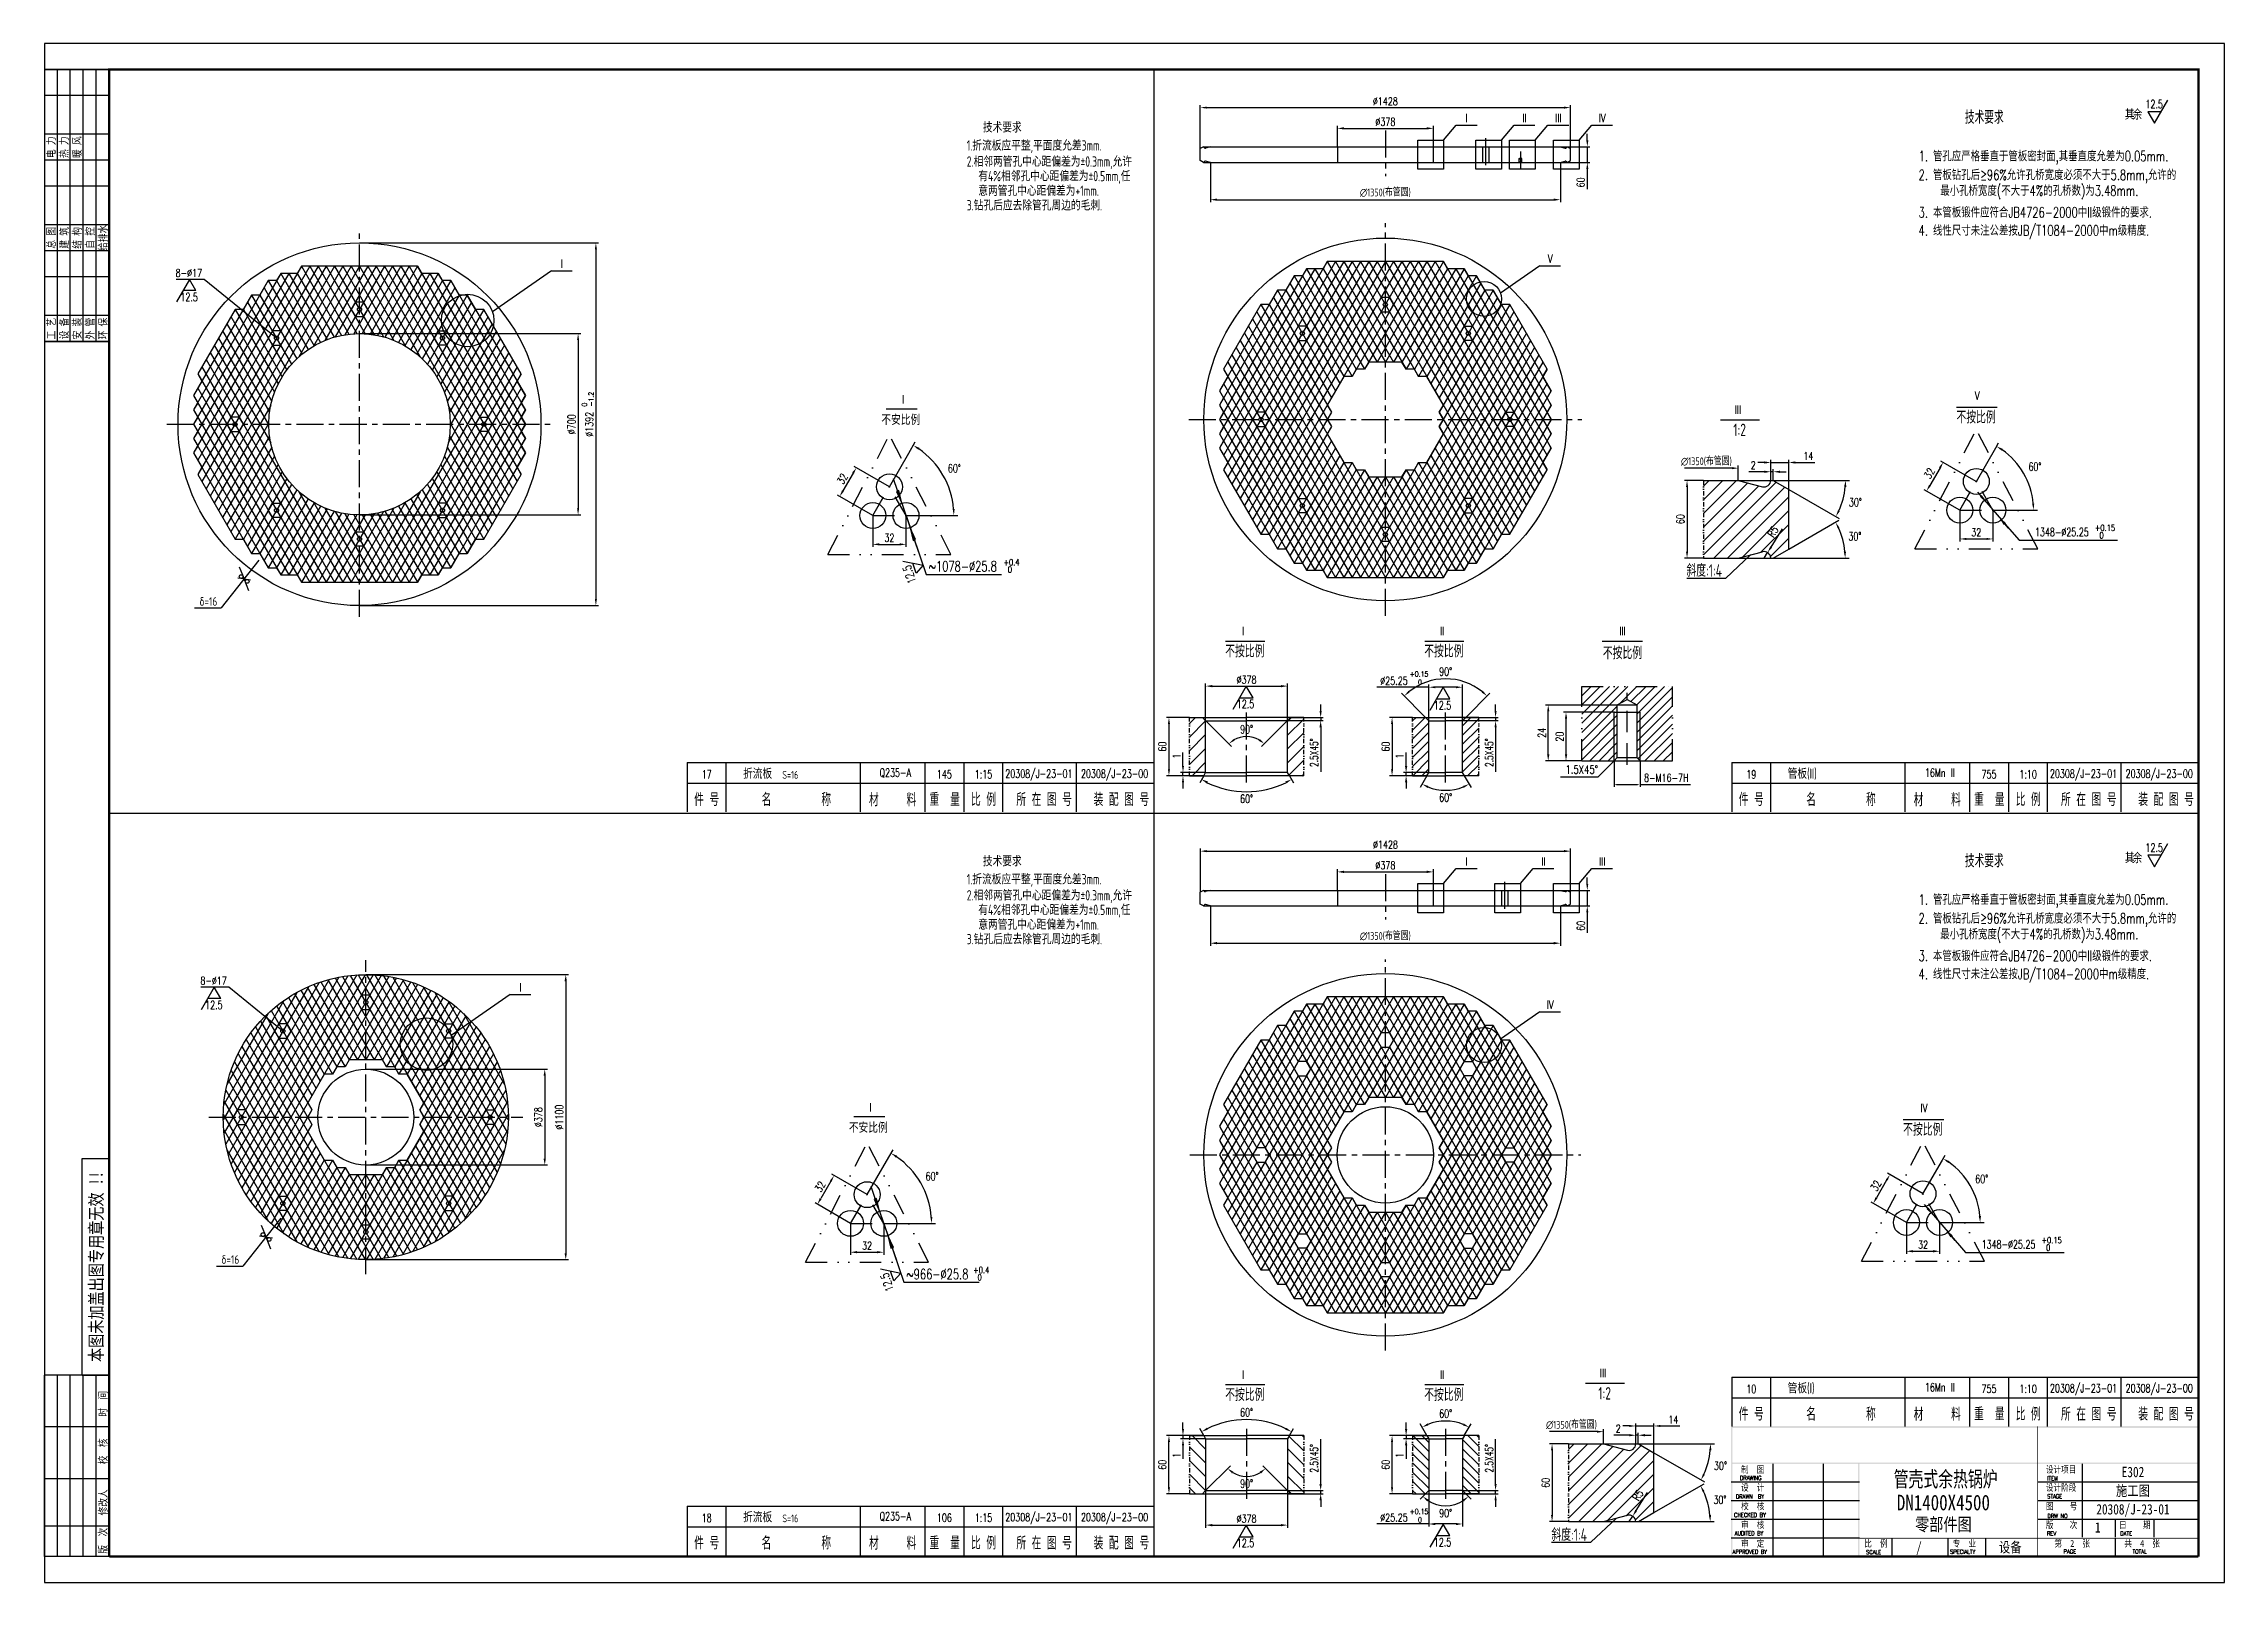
# Model space of a CAD drawing. Extents: x -28112 to -2231, y -2720 to 15724.
# Drawn here: x -14850 to -2231, y 6814 to 15724 of the extents above; entities that cross this region are included whole.
import ezdxf
from ezdxf.enums import TextEntityAlignment as Align

# ---------------------------------------------------------------- set-up
doc = ezdxf.new("R2010")
doc.units = 0
doc.header["$LTSCALE"] = 250
doc.header["$MEASUREMENT"] = 0
for name, pattern in [('CENTER', [2, 1.25, -0.25, 0.25, -0.25]), ('DASHED', [0.75, 0.5, -0.25]), ('DIVIDE', [1.25, 0.5, -0.25, 0, -0.25, 0, -0.25])]:
    doc.linetypes.add(name, pattern=pattern)
doc.layers.get('0').update_dxf_attribs({"linetype": 'CONTINUOUS'})
doc.layers.get('DEFPOINTS').update_dxf_attribs({"linetype": 'CONTINUOUS'})
for name, color, linetype in [('1', 7, 'CONTINUOUS'), ('2', 1, 'CONTINUOUS'), ('4', 2, 'DASHED'), ('6', 2, 'DIVIDE'), ('66666', 1, 'CONTINUOUS')]:
    doc.layers.add(name, color=color, linetype=linetype)
doc.styles.add('DSHZ', font='romans.shx', dxfattribs={"width": 0.7, "height": 4, "bigfont": 'hz1.shx'})
doc.styles.add('HZ', font='isocp.shx', dxfattribs={"width": 0.75, "bigfont": 'hztxt.shx'})
doc.styles.add('HZ1', font='romans.shx', dxfattribs={"width": 0.7, "bigfont": 'hz1.shx'})
doc.styles.add('ROMANC', font='romanc')
doc.styles.get("Standard").update_dxf_attribs({"font": 'txt.shx', "width": 0.75})
doc.styles.add('STYLE1', font='SimSun.ttf', dxfattribs={"width": 0.8})
doc.dimstyles.new('STANDARD$0', dxfattribs={"dimscale": 15, "dimtxt": 3, "dimasz": 2.5, "dimexe": 1, "dimexo": 0, "dimgap": 1, "dimtad": 1, "dimdec": 0, "dimzin": 0, "dimdsep": 46, "dimtxsty": 'Standard', "dimcen": 0.09, "dimclrd": 7, "dimclre": 7, "dimclrt": 7, "dimadec": 0, "dimazin": 0, "dimtfac": 1, "dimtdec": 0, "dimtmove": 0, "dimatfit": 2, "dimfxl": 0, "dimtolj": 1, "dimtzin": 0, "dimarcsym": 0})
doc.dimstyles.new('STANDARD$2', dxfattribs={"dimscale": 15, "dimtxt": 3.2, "dimasz": 2.5, "dimexe": 1.5, "dimexo": 0, "dimgap": 1.2, "dimtad": 2, "dimtih": 1, "dimtoh": 1, "dimdec": 0, "dimzin": 0, "dimdsep": 46, "dimtxsty": 'HZ1', "dimcen": 0, "dimclrd": 7, "dimclre": 7, "dimclrt": 7, "dimadec": 0, "dimazin": 0, "dimtfac": 1.6, "dimtdec": 0, "dimtmove": 0, "dimatfit": 0, "dimfxl": 0, "dimtolj": 1, "dimtzin": 0, "dimarcsym": 0})
doc.dimstyles.new('STANDARD$4', dxfattribs={"dimscale": 15, "dimtxt": 3, "dimasz": 2.5, "dimexe": 1, "dimexo": 0, "dimgap": 1, "dimtad": 1, "dimdec": 0, "dimzin": 0, "dimdsep": 46, "dimtxsty": 'Standard', "dimcen": 0.09, "dimclrd": 7, "dimclre": 7, "dimclrt": 7, "dimadec": 0, "dimazin": 0, "dimtfac": 1, "dimtdec": 0, "dimtmove": 0, "dimatfit": 2, "dimfxl": 0, "dimtolj": 1, "dimtzin": 0, "dimarcsym": 0})

msp = doc.modelspace()

# ---------------------------------------------------------------- texts
at = {"color": 2, "linetype": 'ByBlock', "width": 0.75}
for s, p in [('V', (-3660.3, 13686)), ('III', (-5045.3, 13604.5)), ('I', (-7909, 12322.7)), ('II', (-6757.1, 12322.7)), ('III', (-5713.7, 12322.7)), ('1.5X45%%d', (-5949.8, 11520.7)), ('IV', (-3969.1, 9561.5)), ('I', (-7909, 8017.7)), ('II', (-6757.1, 8017.7)), ('III', (-5826.2, 8025.8))]:
    msp.add_text(s, height=48, dxfattribs=at).set_placement(p, align=Align.MIDDLE)
at = {"color": 7, "linetype": 'ByBlock', "char_height": 45, "attachment_point": 5}
for insert in [(-14009.8, 14396.4), (-13866.6, 10297.7)]:
    msp.add_mtext('\\A1;8-∅17', dxfattribs=dict(at, insert=insert))
at = {"color": 7, "linetype": 'ByBlock', "char_height": 45, "attachment_point": 5, "style": 'HZ'}
for insert in [(-5228.1, 13303.3), (-6009, 7724.6)]:
    msp.add_mtext('∅1350(布管圆)', dxfattribs=dict(at, insert=insert))
at = {"layer": '1'}
for s, height, style, width, p in [('12.5', 48, 'HZ1', 0.7, (-2687.2, 15349.8)), ('技术要求', 60, 'HZ', 0.75, (-9415, 15209.1)), ('技术要求', 75, 'HZ', 0.75, (-3732.6, 15259.7)), ('其', 60, 'HZ', 0.75, (-2806.9, 15283.5)), ('余', 60, 'HZ1', 0.7, (-2760.7, 15283.5)), ('1.折流板应平整,平面度允差3mm.', 60, 'HZ', 0.75, (-9508.2, 15104.4)), ('2.相邻两管孔中心距偏差为%%P0.3mm,允许', 60, 'HZ', 0.75, (-9508.2, 15011.2)), ('1. 管孔应严格垂直于管板密封面,其垂直度允差为0.05mm.', 60, 'DSHZ', 0.7, (-4000.1, 15042.7)), ('    有4%相邻孔中心距偏差为%%P0.5mm,任', 60, 'HZ', 0.75, (-9544.6, 14927.2)), ('    意两管孔中心距偏差为+1mm.', 60, 'HZ', 0.75, (-9544.6, 14842.2)), ('2. 管板钻孔后≥96%允许孔桥宽度必须不大于5.8mm,允许的', 60, 'DSHZ', 0.7, (-4000.1, 14934)), ('    最小孔桥宽度(不大于4%的孔桥数)为3.48mm.', 60, 'DSHZ', 0.7, (-4000.1, 14842.6)), ('3.钻孔后应去除管孔周边的毛刺.', 60, 'HZ', 0.75, (-9508.2, 14757.9)), ('3. 本管板锻件应符合JB4726-2000中II级锻件的要求.', 60, 'DSHZ', 0.7, (-4000.1, 14717)), ('4. 线性尺寸未注公差按JB/T1084-2000中m级精度.', 60, 'DSHZ', 0.7, (-4000.1, 14612)), ('+0.15', 36, 'HZ1', 0.75, (-2980.1, 12902.3)), ('0', 36, 'HZ1', 0.75, (-2953.8, 12858.9)), ('~1078-%%C25.8', 60, 'HZ1', 0.7, (-9729.7, 12667.6)), ('+0.4', 36, 'HZ1', 0.75, (-9295.5, 12703.1)), ('0', 36, 'HZ1', 0.75, (-9270.6, 12660.8)), ('+0.15', 30, 'HZ1', 0.75, (-6945.2, 12058.9)), ('   0', 30, 'HZ1', 0.75, (-6951.2, 12011)), ('12.5', 48, 'HZ1', 0.7, (-7945.1, 11876.6)), ('12.5', 48, 'HZ1', 0.7, (-6805.4, 11868.2)), ('折流板', 60, 'HZ', 0.75, (-10803, 11467.3)), ('S=16', 45, 'HZ', 0.75, (-10575.4, 11467.3)), ('管板(II)', 60, 'HZ', 0.75, (-4758, 11467.3)), ('技术要求', 60, 'HZ', 0.75, (-9415, 10960.3)), ('技术要求', 75, 'HZ', 0.75, (-3732.6, 10954.7)), ('其', 60, 'HZ', 0.75, (-2806.9, 10978.5)), ('余', 60, 'HZ1', 0.7, (-2760.7, 10978.5)), ('12.5', 48, 'HZ1', 0.7, (-2687.2, 11044.8)), ('1.折流板应平整,平面度允差3mm.', 60, 'HZ', 0.75, (-9508.2, 10855.7)), ('2.相邻两管孔中心距偏差为%%P0.3mm,允许', 60, 'HZ', 0.75, (-9508.2, 10762.5)), ('    有4%相邻孔中心距偏差为%%P0.5mm,任', 60, 'HZ', 0.75, (-9544.6, 10678.4)), ('1. 管孔应严格垂直于管板密封面,其垂直度允差为0.05mm.', 60, 'DSHZ', 0.7, (-4000.1, 10737.7)), ('    意两管孔中心距偏差为+1mm.', 60, 'HZ', 0.75, (-9544.6, 10593.4)), ('2. 管板钻孔后≥96%允许孔桥宽度必须不大于5.8mm,允许的', 60, 'DSHZ', 0.7, (-4000.1, 10629)), ('    最小孔桥宽度(不大于4%的孔桥数)为3.48mm.', 60, 'DSHZ', 0.7, (-4000.1, 10537.6)), ('3.钻孔后应去除管孔周边的毛刺.', 60, 'HZ', 0.75, (-9508.2, 10509.1)), ('3. 本管板锻件应符合JB4726-2000中II级锻件的要求.', 60, 'DSHZ', 0.7, (-4000.1, 10412)), ('4. 线性尺寸未注公差按JB/T1084-2000中m级精度.', 60, 'DSHZ', 0.7, (-4000.1, 10307)), ('+0.15', 36, 'HZ1', 0.75, (-3288.8, 8777.8)), ('0', 36, 'HZ1', 0.75, (-3262.5, 8734.5)), ('~966-%%C25.8', 60, 'HZ1', 0.7, (-9858.6, 8569.1)), ('+0.4', 36, 'HZ1', 0.75, (-9470.7, 8604.5)), ('0', 36, 'HZ1', 0.75, (-9445.8, 8562.3)), ('管板(I)', 60, 'HZ', 0.75, (-4758, 7908.9)), ('折流板', 60, 'HZ', 0.75, (-10803, 7162.3)), ('S=16', 45, 'HZ', 0.75, (-10575.4, 7162.3)), ('+0.15', 30, 'HZ1', 0.75, (-6945.2, 7209.3)), ('   0', 30, 'HZ1', 0.75, (-6951.2, 7161.8)), ('12.5', 48, 'HZ1', 0.7, (-6805.4, 7022.8)), ('12.5', 48, 'HZ1', 0.7, (-7945.1, 7018.6))]:
    msp.add_text(s, height=height, dxfattribs=dict(at, style=style, width=width)).set_placement(p)
for s, width, p in [('I', 0.75, (-6615.4, 15293.4)), ('II', 0.75, (-6280.7, 15293.4)), ('III', 0.75, (-6084.9, 15293.4)), ('IV', 0.75, (-5830.8, 15293.4)), ('I', 0.75, (-11851.8, 14449.6)), ('V', 0.75, (-6131.9, 14478.9)), ('12.5', 0.7, (-14008.2, 14256.4)), ('145', 0.7, (-9637.8, 11493.4)), ('1:15', 0.7, (-9411.1, 11493.4)), ('20308/J-23-01', 0.7, (-9090.6, 11493.4)), ('20308/J-23-00', 0.7, (-8652.6, 11493.4)), ('755', 0.7, (-3592.8, 11493.4)), ('1:10', 0.7, (-3366.1, 11493.4)), ('20308/J-23-01', 0.7, (-3045.6, 11493.4)), ('20308/J-23-00', 0.7, (-2607.6, 11493.4)), ('I', 0.75, (-6615.4, 10988.4)), ('II', 0.75, (-6170.8, 10988.4)), ('III', 0.75, (-5830.8, 10988.4)), ('I', 0.75, (-12089.9, 10259.3)), ('12.5', 0.7, (-13865, 10157.7)), ('IV', 0.75, (-6131.9, 10158.7)), ('755', 0.7, (-3592.8, 7935)), ('1:10', 0.7, (-3366.1, 7935)), ('20308/J-23-01', 0.7, (-3045.6, 7935)), ('20308/J-23-00', 0.7, (-2607.6, 7935)), ('106', 0.7, (-9637.8, 7188.4)), ('1:15', 0.7, (-9411.1, 7188.4)), ('20308/J-23-01', 0.7, (-9090.6, 7188.4)), ('20308/J-23-00', 0.7, (-8652.6, 7188.4))]:
    msp.add_text(s, height=48, dxfattribs=dict(at, width=width)).set_placement(p, align=Align.MIDDLE)
at = {"layer": '1', "width": 0.75}
for s, p in [('0', (-11705.8, 13622.2)), ('-1.2', (-11667.5, 13622.2))]:
    msp.add_text(s, height=30, rotation=90, dxfattribs=at).set_placement(p)
at = {"layer": '1', "width": 0.7}
for s, p in [('I', (-9876.8, 13640.1)), ('17', (-11013.2, 11468.5)), ('Q235-A', (-9921.9, 11478.3)), ('19', (-4968.2, 11468.5)), ('16Mn II', (-3876.9, 11478.3)), ('I', (-10064.8, 9541.5)), ('10', (-4968.2, 7910.1)), ('16Mn II', (-3876.9, 7919.9)), ('18', (-11013.2, 7163.5)), ('Q235-A', (-9921.9, 7173.3))]:
    msp.add_text(s, height=48, dxfattribs=at).set_placement(p, align=Align.CENTER)
at = {"layer": '1'}
for s, height, style, width, p in [('不安比例', 60, 'HZ', 0.75, (-9890.1, 13515.7)), ('1:2', 72, 'HZ', 0.75, (-5035.8, 13451.5)), ('不按比例', 72, 'HZ', 0.75, (-3667.6, 13524.5)), ('δ=16', 50, 'HZ1', 0.75, (-13896.6, 12469)), ('不按比例', 72, 'HZ', 0.75, (-7899.4, 12169.7)), ('不按比例', 72, 'HZ', 0.75, (-6747.5, 12169.7)), ('不按比例', 72, 'HZ1', 0.75, (-5713.7, 12159.5)), ('不安比例', 60, 'HZ', 0.75, (-10078.1, 9417.2)), ('不按比例', 72, 'HZ', 0.75, (-3976.3, 9400)), ('δ=16', 50, 'HZ1', 0.75, (-13769.6, 8658.6)), ('不按比例', 72, 'HZ', 0.75, (-7899.4, 7864.7)), ('不按比例', 72, 'HZ', 0.75, (-6747.5, 7864.7)), ('1:2', 72, 'HZ', 0.75, (-5816.7, 7872.8)), (' 管壳式余热锅炉', 90, 'STYLE1', 0.7, (-3865, 7367.6)), ('E302', 60, 'STYLE1', 0.8, (-2759.7, 7423.6)), ('DN1400X4500', 90, 'STYLE1', 0.8, (-3856.7, 7231.6)), ('施工图', 60, 'STYLE1', 0.8, (-2759.7, 7315.4)), ('零部件图', 75, 'STYLE1', 0.8, (-3856.7, 7112.8)), ('20308/J-23-01', 60, 'STYLE1', 0.8, (-2759.7, 7207.6)), ('1', 60, 'STYLE1', 0.8, (-2963.1, 7102.7)), ('/', 60, 'STYLE1', 0.8, (-3998.2, 6987.7)), ('设备', 60, 'STYLE1', 0.8, (-3469.6, 6987.7))]:
    msp.add_text(s, height=height, dxfattribs=dict(at, style=style, width=width)).set_placement(p, align=Align.CENTER)
at = {"layer": '1', "width": 0.7}
for p in [(-3326.6, 12871.7), (-3635.3, 8747.2)]:
    msp.add_text('1348-%%C25.25', height=48, dxfattribs=at).set_placement(p)
at = {"layer": '1', "style": 'HZ1', "width": 0.75}
for p in [(-9818, 12657.9), (-9946.8, 8559.4)]:
    msp.add_text('12.5', height=48, rotation=108.54383, dxfattribs=at).set_placement(p, align=Align.CENTER)
at = {"layer": '1', "style": 'HZ', "width": 0.75}
for s, height, p in [('斜度:1:4', 72, (-5240.7, 12677.2)), ('件 号', 75, (-11013.2, 11350.9)), ('名         称', 75, (-10494.3, 11350.9)), ('材     料', 75, (-9937.4, 11349.5)), ('重  量', 75, (-9636.1, 11350.9)), ('比 例', 75, (-9411.1, 11350.9)), ('所 在 图 号', 75, (-9060.5, 11350.9)), ('装 配 图 号', 75, (-8613.2, 11350.9)), ('件 号', 75, (-4968.2, 11350.9)), ('名         称', 75, (-4449.3, 11350.9)), ('材     料', 75, (-3892.4, 11349.5)), ('重  量', 75, (-3591.1, 11350.9)), ('比 例', 75, (-3366.1, 11350.9)), ('所 在 图 号', 75, (-3015.5, 11350.9)), ('装 配 图 号', 75, (-2568.2, 11350.9)), ('件 号', 75, (-4968.2, 7792.5)), ('名         称', 75, (-4449.3, 7792.5)), ('材     料', 75, (-3892.4, 7791.1)), ('重  量', 75, (-3591.1, 7792.5)), ('比 例', 75, (-3366.1, 7792.5)), ('所 在 图 号', 75, (-3015.5, 7792.5)), ('装 配 图 号', 75, (-2568.2, 7792.5)), ('件 号', 75, (-11013.2, 7045.9)), ('名         称', 75, (-10494.3, 7045.9)), ('材     料', 75, (-9937.4, 7044.5)), ('重  量', 75, (-9636.1, 7045.9)), ('比 例', 75, (-9411.1, 7045.9)), ('所 在 图 号', 75, (-9060.5, 7045.9)), ('装 配 图 号', 75, (-8613.2, 7045.9)), ('斜度:1:4', 72, (-6022.1, 7094.3))]:
    msp.add_text(s, height=height, dxfattribs=at).set_placement(p, align=Align.MIDDLE)
at = {"layer": '6', "color": 7, "linetype": 'Continuous', "style": 'STYLE1', "width": 0.8}
for s, p in [('制  图', (-5027.5, 7448.6)), ('设计项目', (-3263.7, 7448.5)), ('设  计', (-5027.5, 7344)), ('设计阶段', (-3263.7, 7343.9)), ('校  核', (-5027.5, 7236)), ('图    号', (-3263.7, 7235.9)), ('审  核', (-5027.5, 7128)), ('版    次', (-3263.7, 7127.9)), ('日    期', (-2839.7, 7127.9)), ('审  定', (-5027.5, 7020)), ('比  例', (-4314.5, 7020)), ('专  业', (-3802.8, 7020)), ('第  2  张', (-3214, 7020)), ('共  4  张', (-2809.4, 7020))]:
    msp.add_text(s, height=39.27, dxfattribs=at).set_placement(p)
at = {"layer": '66666', "color": 7, "style": 'ROMANC', "width": 0.9}
for s, p in [('DRAWN  BY', (-5058, 7299.3)), ('DRAWING', (-5034.1, 7406.9)), ('ITEM', (-3256, 7405.1)), ('STAGE', (-3256, 7300.5)), ('CHECKED BY', (-5068.3, 7192.8)), ('DRW NO', (-3254.6, 7187.1)), ('AUDITED BY', (-5064.9, 7086.3)), ('REV', (-3257.3, 7085.8)), ('DATE', (-2833.3, 7085.8)), ('APPROVED BY', (-5076.8, 6979.4)), ('SCALE', (-4304.1, 6977.3)), ('SPECIALTY', (-3817.7, 6979.4)), ('PAGE', (-3161.2, 6980.9)), ('TOTAL', (-2761.9, 6980.9))]:
    msp.add_text(s, height=24, dxfattribs=at).set_placement(p)

# ---------------------------------------------------------------- blocks, each defined once
blk = doc.blocks.new('*D150')
at = {"color": 7, "linetype": 'ByBlock'}
for p, q in [((-6716, 11374), (-6716, 11627)), ((-6678, 11612), (-4611, 11612)), ((-4574, 11374), (-4574, 11627))]:
    blk.add_line(p, q, dxfattribs=at)
for points in [[(-6678, 11618), (-6678, 11606), (-6716, 11612)], [(-4611, 11618), (-4611, 11606), (-4574, 11612)]]:
    blk.add_solid(points, dxfattribs=at)
at = {"layer": 'DEFPOINTS', "color": 0, "linetype": 'ByBlock'}
for p in [(-4574, 11612), (-6716, 11374), (-4574, 11374)]:
    blk.add_point(p, dxfattribs=at)
at = {"color": 7, "linetype": 'ByBlock', "insert": (-5645, 11649), "char_height": 45, "attachment_point": 5}
blk.add_mtext('\\A1;∅1428', dxfattribs=at)
blk = doc.blocks.new('TJ4')
for p, q in [((-2000, -10500), (-2000, 0)), ((-1500, -10500), (-1500, 0)), ((-1000, -10500), (-1000, 0)), ((-500, -10500), (-500, 0)), ((0, -1000), (-2500, -1000)), ((0, -2500), (-2500, -2500)), ((0, -3500), (-2500, -3500)), ((0, -4500), (-2500, -4500)), ((0, -6000), (-2500, -6000)), ((0, -7000), (-2500, -7000)), ((0, -8000), (-2500, -8000)), ((0, -9500), (-2500, -9500))]:
    blk.add_line(p, q)
at = {"const_width": 60}
for points in [[(0, 0), (-2500, 0)], [(0, -10500), (-2500, -10500)]]:
    blk.add_lwpolyline(points, dxfattribs=at)
at = {"style": 'STYLE1', "width": 0.8}
for s, p in [('电 力', (-2250, -3000)), ('热 力', (-1750, -3000)), ('暖 风', (-1250, -3000)), ('总 图', (-2250, -6500)), ('建 筑', (-1750, -6500)), ('结 构', (-1250, -6500)), ('自 控', (-750, -6500)), ('给排水', (-250, -6500)), ('工 艺', (-2250, -10000)), ('设 备', (-1750, -10000)), ('安 装', (-1250, -10000)), ('外 管', (-750, -10000)), ('环 保', (-250, -10000))]:
    blk.add_text(s, height=300, rotation=90, dxfattribs=at).set_placement(p, align=Align.MIDDLE)
blk = doc.blocks.new('*D632')
at = {"color": 7, "linetype": 'ByBlock'}
for p, q in [((-12986, 9786), (-11935, 9786)), ((-11950, 9748), (-11950, 9268)), ((-12986, 9231), (-11935, 9231))]:
    blk.add_line(p, q, dxfattribs=at)
for points in [[(-11957, 9748), (-11944, 9748), (-11950, 9786)], [(-11957, 9268), (-11944, 9268), (-11950, 9231)]]:
    blk.add_solid(points, dxfattribs=at)
at = {"layer": 'DEFPOINTS', "color": 0, "linetype": 'ByBlock'}
for p in [(-12986, 9786), (-12986, 9231), (-11950, 9231)]:
    blk.add_point(p, dxfattribs=at)
at = {"color": 7, "linetype": 'ByBlock', "insert": (-11988, 9508), "char_height": 45, "attachment_point": 5, "rotation": 90}
blk.add_mtext('\\A1;∅378', dxfattribs=at)
blk = doc.blocks.new('*D142')
at = {"color": 7, "linetype": 'ByBlock'}
for p, q in [((-8560, 15489), (-7388, 15489)), ((-7403, 15451), (-7403, 13876)), ((-8560, 13839), (-7388, 13839))]:
    blk.add_line(p, q, dxfattribs=at)
for points in [[(-7410, 15451), (-7397, 15451), (-7403, 15489)], [(-7410, 13876), (-7397, 13876), (-7403, 13839)]]:
    blk.add_solid(points, dxfattribs=at)
at = {"layer": 'DEFPOINTS', "color": 0, "linetype": 'ByBlock'}
for p in [(-8560, 15489), (-8560, 13839), (-7403, 13839)]:
    blk.add_point(p, dxfattribs=at)
at = {"color": 7, "linetype": 'ByBlock', "insert": (-7441, 14664), "char_height": 45, "attachment_point": 5, "rotation": 90}
blk.add_mtext('\\A1;∅1100', dxfattribs=at)
blk = doc.blocks.new('TJ2')
blk.add_line((-8366, 1037), (0, 1037))
at = {"layer": '6', "color": 7, "linetype": 'Continuous'}
for p, q in [((-8366, 1037), (-8366, 0)), ((0, 1037), (0, 0)), ((-8366, 0), (0, 0))]:
    blk.add_line(p, q, dxfattribs=at)
at = {"style": 'STYLE1', "width": 0.8}
blk.add_text('本图未加盖出图专用章无效 !!', height=500, dxfattribs=at).set_placement((-4179, 514), align=Align.MIDDLE)
blk = doc.blocks.new('TJ5')
for p, q in [((0, 0), (0, 2500)), ((0, 2000), (7000, 2000)), ((1165, 0), (1165, 2500)), ((3000, 0), (3000, 2500)), ((5000, 0), (5000, 2500)), ((7000, 0), (7000, 2500)), ((7000, 0), (7000, 2500)), ((0, 1500), (7000, 1500)), ((0, 1000), (7000, 1000)), ((0, 500), (7000, 500))]:
    blk.add_line(p, q)
at = {"layer": '6', "color": 7, "linetype": 'Continuous'}
for p, q in [((0, 2500), (7000, 2500)), ((0, 0), (7000, 0))]:
    blk.add_line(p, q, dxfattribs=at)
at = {"style": 'STYLE1', "width": 0.8}
for s, p in [('版  次', (610, 250)), ('修改人', (2090, 244)), ('校  核', (4058, 250)), ('时  间', (5892, 250))]:
    blk.add_text(s, height=300, dxfattribs=at).set_placement(p, align=Align.MIDDLE)
blk = doc.blocks.new('*D147')
at = {"color": 7, "linetype": 'ByBlock'}
for p, q in [((-10728, 12769), (-10932, 12887)), ((-10938, 12847), (-10996, 12746)), ((-10824, 12602), (-11028, 12721))]:
    blk.add_line(p, q, dxfattribs=at)
for points in [[(-10943, 12850), (-10933, 12844), (-10919, 12879)], [(-11002, 12749), (-10991, 12742), (-11015, 12713)]]:
    blk.add_solid(points, dxfattribs=at)
at = {"layer": 'DEFPOINTS', "color": 0, "linetype": 'ByBlock'}
for p in [(-10728, 12769), (-11015, 12713), (-10824, 12602)]:
    blk.add_point(p, dxfattribs=at)
at = {"color": 7, "linetype": 'ByBlock', "insert": (-11000, 12815), "char_height": 45, "attachment_point": 5, "rotation": 59.9887}
blk.add_mtext('\\A1;32', dxfattribs=at)
blk = doc.blocks.new('*D145')
at = {"color": 7, "linetype": 'ByBlock'}
for p, q in [((-10824, 12602), (-10824, 12420)), ((-10632, 12602), (-10632, 12420)), ((-10786, 12435), (-10669, 12435))]:
    blk.add_line(p, q, dxfattribs=at)
for points in [[(-10786, 12442), (-10786, 12429), (-10824, 12435)], [(-10669, 12442), (-10669, 12429), (-10632, 12435)]]:
    blk.add_solid(points, dxfattribs=at)
at = {"layer": 'DEFPOINTS', "color": 0, "linetype": 'ByBlock'}
for p in [(-10824, 12602), (-10632, 12602), (-10632, 12435)]:
    blk.add_point(p, dxfattribs=at)
at = {"color": 7, "linetype": 'ByBlock', "insert": (-10728, 12473), "char_height": 45, "attachment_point": 5}
blk.add_mtext('\\A1;32', dxfattribs=at)
blk = doc.blocks.new('*D146')
at = {"color": 7, "linetype": 'ByBlock'}
for p, q in [((-10615, 12963), (-10578, 13028)), ((-10407, 12602), (-10332, 12602))]:
    blk.add_line(p, q, dxfattribs=at)
blk.add_arc((-10824, 12602), 469, 4.5824, 55.4063, dxfattribs=at)
for points in [[(-10561, 12983), (-10554, 12994), (-10589, 13008)], [(-10350, 12640), (-10362, 12640), (-10355, 12602)]]:
    blk.add_solid(points, dxfattribs=at)
at = {"layer": 'DEFPOINTS', "color": 0, "linetype": 'ByBlock'}
for p in [(-10615, 12963), (-10728, 12769), (-10383, 12763), (-10632, 12602), (-10407, 12602)]:
    blk.add_point(p, dxfattribs=at)
at = {"color": 7, "linetype": 'ByBlock', "insert": (-10352, 12875), "char_height": 48, "attachment_point": 5, "style": 'HZ1'}
blk.add_mtext('\\A1;60°', dxfattribs=at)
blk = doc.blocks.new('*D144')
at = {"color": 7, "linetype": 'ByBlock'}
for p, q in [((-11726, 15252), (-10446, 15252)), ((-10461, 15215), (-10461, 14240)), ((-11726, 14202), (-10446, 14202))]:
    blk.add_line(p, q, dxfattribs=at)
for points in [[(-10467, 15215), (-10455, 15215), (-10461, 15252)], [(-10467, 14240), (-10455, 14240), (-10461, 14202)]]:
    blk.add_solid(points, dxfattribs=at)
at = {"layer": 'DEFPOINTS', "color": 0, "linetype": 'ByBlock'}
for p in [(-11726, 15252), (-11726, 14202), (-10461, 14202)]:
    blk.add_point(p, dxfattribs=at)
at = {"color": 7, "linetype": 'ByBlock', "insert": (-10499, 14727), "char_height": 45, "attachment_point": 5, "rotation": 90}
blk.add_mtext('\\A1;∅700', dxfattribs=at)
blk = doc.blocks.new('*D143')
at = {"color": 7, "linetype": 'ByBlock'}
for p, q in [((-11726, 15777), (-10343, 15777)), ((-10358, 15740), (-10358, 13715)), ((-11726, 13677), (-10343, 13677))]:
    blk.add_line(p, q, dxfattribs=at)
for points in [[(-10364, 15740), (-10352, 15740), (-10358, 15777)], [(-10364, 13715), (-10352, 13715), (-10358, 13677)]]:
    blk.add_solid(points, dxfattribs=at)
at = {"layer": 'DEFPOINTS', "color": 0, "linetype": 'ByBlock'}
for p in [(-11726, 15777), (-11726, 13677), (-10358, 13677)]:
    blk.add_point(p, dxfattribs=at)
at = {"color": 7, "linetype": 'ByBlock', "insert": (-10396, 14727), "char_height": 45, "attachment_point": 5, "rotation": 90}
blk.add_mtext('\\A1;∅1392', dxfattribs=at)
blk = doc.blocks.new('*D4')
at = {"color": 7, "linetype": 'ByBlock'}
for p, q in [((19481, 9758), (19277, 9876)), ((19271, 9836), (19212, 9734)), ((19385, 9591), (19181, 9710))]:
    blk.add_line(p, q, dxfattribs=at)
for points in [[(19265, 9839), (19276, 9833), (19290, 9868)], [(19207, 9738), (19218, 9731), (19194, 9702)]]:
    blk.add_solid(points, dxfattribs=at)
at = {"layer": 'DEFPOINTS', "color": 0, "linetype": 'ByBlock'}
for p in [(19481, 9758), (19194, 9702), (19385, 9591)]:
    blk.add_point(p, dxfattribs=at)
at = {"color": 7, "linetype": 'ByBlock', "insert": (19209, 9804), "char_height": 45, "attachment_point": 5, "rotation": 59.9887}
blk.add_mtext('\\A1;32', dxfattribs=at)
blk = doc.blocks.new('*D10')
at = {"color": 7, "linetype": 'ByBlock'}
for p, q in [((19594, 9952), (19631, 10017)), ((19802, 9591), (19877, 9591))]:
    blk.add_line(p, q, dxfattribs=at)
blk.add_arc((19385, 9591), 469, 4.5824, 55.4063, dxfattribs=at)
for points in [[(19648, 9972), (19655, 9983), (19620, 9997)], [(19859, 9629), (19847, 9629), (19854, 9591)]]:
    blk.add_solid(points, dxfattribs=at)
at = {"layer": 'DEFPOINTS', "color": 0, "linetype": 'ByBlock'}
for p in [(19594, 9952), (19481, 9758), (19826, 9752), (19577, 9591), (19802, 9591)]:
    blk.add_point(p, dxfattribs=at)
at = {"color": 7, "linetype": 'ByBlock', "insert": (19857, 9864), "char_height": 48, "attachment_point": 5, "style": 'HZ1'}
blk.add_mtext('\\A1;60°', dxfattribs=at)
blk = doc.blocks.new('*D3')
at = {"color": 7, "linetype": 'ByBlock'}
for p, q in [((19385, 9591), (19385, 9409)), ((19577, 9591), (19577, 9409)), ((19423, 9424), (19540, 9424))]:
    blk.add_line(p, q, dxfattribs=at)
for points in [[(19423, 9431), (19423, 9418), (19385, 9424)], [(19540, 9431), (19540, 9418), (19577, 9424)]]:
    blk.add_solid(points, dxfattribs=at)
at = {"layer": 'DEFPOINTS', "color": 0, "linetype": 'ByBlock'}
for p in [(19385, 9591), (19577, 9591), (19577, 9424)]:
    blk.add_point(p, dxfattribs=at)
at = {"color": 7, "linetype": 'ByBlock', "insert": (19481, 9462), "char_height": 45, "attachment_point": 5}
blk.add_mtext('\\A1;32', dxfattribs=at)
blk = doc.blocks.new('*D154')
at = {"color": 7, "linetype": 'ByBlock'}
for p, q in [((-5404, 8268), (-5443, 8336)), ((-5188, 8268), (-5149, 8336))]:
    blk.add_line(p, q, dxfattribs=at)
blk.add_arc((-5296, 8080), 272, 67.8971, 112.1029, dxfattribs=at)
for points in [[(-5396, 8327), (-5401, 8338), (-5432, 8316)], [(-5191, 8338), (-5196, 8327), (-5160, 8316)]]:
    blk.add_solid(points, dxfattribs=at)
at = {"layer": 'DEFPOINTS', "color": 0, "linetype": 'ByBlock'}
for p in [(-5249, 8349), (-5404, 8268), (-5393, 8249), (-5198, 8249), (-5188, 8268)]:
    blk.add_point(p, dxfattribs=at)
at = {"color": 7, "linetype": 'ByBlock', "insert": (-5296, 8395), "char_height": 48, "attachment_point": 5, "style": 'HZ1'}
blk.add_mtext('\\A1;60°', dxfattribs=at)
blk = doc.blocks.new('*D153')
at = {"color": 7, "linetype": 'ByBlock'}
for p, q in [((-5393, 7949), (-5393, 7741)), ((-5198, 7949), (-5198, 7741)), ((-5393, 7756), (-5694, 7756)), ((-5236, 7756), (-5356, 7756))]:
    blk.add_line(p, q, dxfattribs=at)
for points in [[(-5356, 7762), (-5356, 7749), (-5393, 7756)], [(-5236, 7762), (-5236, 7749), (-5198, 7756)]]:
    blk.add_solid(points, dxfattribs=at)
at = {"layer": 'DEFPOINTS', "color": 0, "linetype": 'ByBlock'}
for p in [(-5393, 7949), (-5198, 7949), (-5198, 7756)]:
    blk.add_point(p, dxfattribs=at)
at = {"color": 7, "linetype": 'ByBlock', "insert": (-5595, 7793), "char_height": 45, "attachment_point": 5}
blk.add_mtext('\\A1;∅25.25', dxfattribs=at)
blk = doc.blocks.new('*D221')
at = {"color": 7, "linetype": 'ByBlock'}
for p, q in [((-7460, 7383), (-7460, 7643)), ((-7652, 7346), (-7445, 7346)), ((-7652, 7327), (-7445, 7327)), ((-7460, 7327), (-7460, 7346)), ((-7460, 7290), (-7460, 7252))]:
    blk.add_line(p, q, dxfattribs=at)
for points in [[(-7467, 7383), (-7454, 7383), (-7460, 7346)], [(-7467, 7290), (-7454, 7290), (-7460, 7327)]]:
    blk.add_solid(points, dxfattribs=at)
at = {"layer": 'DEFPOINTS', "color": 0, "linetype": 'ByBlock'}
for p in [(-7652, 7346), (-7652, 7327), (-7460, 7346)]:
    blk.add_point(p, dxfattribs=at)
at = {"color": 7, "linetype": 'ByBlock', "insert": (-7498, 7532), "char_height": 45, "attachment_point": 5, "rotation": 90, "style": 'HZ1'}
blk.add_mtext('\\A1;2.5X45°', dxfattribs=at)
blk = doc.blocks.new('*D155')
at = {"color": 7, "linetype": 'ByBlock'}
for p, q in [((-6779, 8268), (-6912, 8268)), ((-6897, 7968), (-6897, 8231)), ((-6779, 7931), (-6912, 7931))]:
    blk.add_line(p, q, dxfattribs=at)
for points in [[(-6903, 8231), (-6891, 8231), (-6897, 8268)], [(-6903, 7968), (-6891, 7968), (-6897, 7931)]]:
    blk.add_solid(points, dxfattribs=at)
at = {"layer": 'DEFPOINTS', "color": 0, "linetype": 'ByBlock'}
for p in [(-6897, 8268), (-6779, 8268), (-6779, 7931)]:
    blk.add_point(p, dxfattribs=at)
at = {"color": 7, "linetype": 'ByBlock', "insert": (-6935, 8099), "char_height": 45, "attachment_point": 5, "rotation": 90}
blk.add_mtext('\\A1;60', dxfattribs=at)
blk = doc.blocks.new('*D634')
at = {"color": 7, "linetype": 'ByBlock'}
for p, q in [((-8126, 7346), (-8126, 7131)), ((-7652, 7346), (-7652, 7131)), ((-8088, 7146), (-7690, 7146))]:
    blk.add_line(p, q, dxfattribs=at)
for points in [[(-8088, 7152), (-8088, 7139), (-8126, 7146)], [(-7690, 7152), (-7690, 7139), (-7652, 7146)]]:
    blk.add_solid(points, dxfattribs=at)
at = {"layer": 'DEFPOINTS', "color": 0, "linetype": 'ByBlock'}
for p in [(-8126, 7346), (-7652, 7346), (-7652, 7146)]:
    blk.add_point(p, dxfattribs=at)
at = {"color": 7, "linetype": 'ByBlock', "insert": (-7889, 7183), "char_height": 45, "attachment_point": 5}
blk.add_mtext('\\A1;∅378', dxfattribs=at)
blk = doc.blocks.new('*D156')
at = {"color": 7, "linetype": 'ByBlock'}
for p, q in [((-6696, 8268), (-6719, 8309)), ((-6200, 8268), (-6176, 8309))]:
    blk.add_line(p, q, dxfattribs=at)
blk.add_arc((-6448, 7839), 521, 64.1276, 115.8724, dxfattribs=at)
for points in [[(-6672, 8302), (-6678, 8313), (-6708, 8290)], [(-6218, 8313), (-6224, 8302), (-6188, 8290)]]:
    blk.add_solid(points, dxfattribs=at)
at = {"layer": 'DEFPOINTS', "color": 0, "linetype": 'ByBlock'}
for p in [(-6357, 8352), (-6696, 8268), (-6685, 8249), (-6211, 8249), (-6200, 8268)]:
    blk.add_point(p, dxfattribs=at)
at = {"color": 7, "linetype": 'ByBlock', "insert": (-6448, 8402), "char_height": 48, "attachment_point": 5, "style": 'HZ1'}
blk.add_mtext('\\A1;60°', dxfattribs=at)
blk = doc.blocks.new('*D222')
at = {"color": 7, "linetype": 'ByBlock'}
for p, q in [((-8257, 7702), (-8257, 7740)), ((-8137, 7665), (-8272, 7665)), ((-8126, 7646), (-8272, 7646)), ((-8257, 7665), (-8257, 7646)), ((-8257, 7608), (-8257, 7530))]:
    blk.add_line(p, q, dxfattribs=at)
for points in [[(-8263, 7702), (-8251, 7702), (-8257, 7665)], [(-8263, 7608), (-8251, 7608), (-8257, 7646)]]:
    blk.add_solid(points, dxfattribs=at)
at = {"layer": 'DEFPOINTS', "color": 0, "linetype": 'ByBlock'}
for p in [(-8257, 7646), (-8137, 7665), (-8126, 7646)]:
    blk.add_point(p, dxfattribs=at)
at = {"color": 7, "linetype": 'ByBlock', "insert": (-8294, 7550), "char_height": 45, "attachment_point": 5, "rotation": 90}
blk.add_mtext('\\A1;1', dxfattribs=at)
blk = doc.blocks.new('*D152')
at = {"color": 7, "linetype": 'ByBlock'}
for p, q in [((-5487, 8268), (-5621, 8268)), ((-5606, 7968), (-5606, 8231)), ((-5487, 7931), (-5621, 7931))]:
    blk.add_line(p, q, dxfattribs=at)
for points in [[(-5612, 8231), (-5600, 8231), (-5606, 8268)], [(-5612, 7968), (-5600, 7968), (-5606, 7931)]]:
    blk.add_solid(points, dxfattribs=at)
at = {"layer": 'DEFPOINTS', "color": 0, "linetype": 'ByBlock'}
for p in [(-5606, 8268), (-5487, 8268), (-5487, 7931)]:
    blk.add_point(p, dxfattribs=at)
at = {"color": 7, "linetype": 'ByBlock', "insert": (-5643, 8099), "char_height": 45, "attachment_point": 5, "rotation": 90}
blk.add_mtext('\\A1;60', dxfattribs=at)
blk = doc.blocks.new('*D223')
at = {"color": 7, "linetype": 'ByBlock'}
for p, q in [((-6966, 7702), (-6966, 7740)), ((-6845, 7665), (-6981, 7665)), ((-6835, 7646), (-6981, 7646)), ((-6966, 7665), (-6966, 7646)), ((-6966, 7608), (-6966, 7530))]:
    blk.add_line(p, q, dxfattribs=at)
for points in [[(-6972, 7702), (-6959, 7702), (-6966, 7665)], [(-6972, 7608), (-6959, 7608), (-6966, 7646)]]:
    blk.add_solid(points, dxfattribs=at)
at = {"layer": 'DEFPOINTS', "color": 0, "linetype": 'ByBlock'}
for p in [(-6966, 7646), (-6845, 7665), (-6835, 7646)]:
    blk.add_point(p, dxfattribs=at)
at = {"color": 7, "linetype": 'ByBlock', "insert": (-7003, 7550), "char_height": 45, "attachment_point": 5, "rotation": 90}
blk.add_mtext('\\A1;1', dxfattribs=at)
blk = doc.blocks.new('*D224')
at = {"color": 7, "linetype": 'ByBlock'}
for p, q in [((-6448, 7383), (-6448, 7643)), ((-6640, 7346), (-6433, 7346)), ((-6640, 7327), (-6433, 7327)), ((-6448, 7327), (-6448, 7346)), ((-6448, 7290), (-6448, 7252))]:
    blk.add_line(p, q, dxfattribs=at)
for points in [[(-6454, 7383), (-6442, 7383), (-6448, 7346)], [(-6454, 7290), (-6442, 7290), (-6448, 7327)]]:
    blk.add_solid(points, dxfattribs=at)
at = {"layer": 'DEFPOINTS', "color": 0, "linetype": 'ByBlock'}
for p in [(-6640, 7346), (-6640, 7327), (-6448, 7346)]:
    blk.add_point(p, dxfattribs=at)
at = {"color": 7, "linetype": 'ByBlock', "insert": (-6485, 7532), "char_height": 45, "attachment_point": 5, "rotation": 90, "style": 'HZ1'}
blk.add_mtext('\\A1;2.5X45°', dxfattribs=at)
blk = doc.blocks.new('*D135')
at = {"color": 7, "linetype": 'ByBlock'}
for p, q in [((-3562, 10224), (-3672, 10224)), ((-3657, 10187), (-3657, 9812)), ((-3562, 9774), (-3672, 9774))]:
    blk.add_line(p, q, dxfattribs=at)
for points in [[(-3663, 10187), (-3651, 10187), (-3657, 10224)], [(-3663, 9812), (-3651, 9812), (-3657, 9774)]]:
    blk.add_solid(points, dxfattribs=at)
at = {"layer": 'DEFPOINTS', "color": 0, "linetype": 'ByBlock'}
for p in [(-3562, 10224), (-3657, 9774), (-3562, 9774)]:
    blk.add_point(p, dxfattribs=at)
at = {"color": 7, "linetype": 'ByBlock', "insert": (-3694, 9999), "char_height": 45, "attachment_point": 5, "rotation": 90}
blk.add_mtext('\\A1;60', dxfattribs=at)
blk = doc.blocks.new('*D138')
at = {"color": 7, "linetype": 'ByBlock'}
for p, q in [((-3171, 9838), (-3105, 9943)), ((-3210, 9774), (-3190, 9806))]:
    blk.add_line(p, q, dxfattribs=at)
blk.add_solid([(-3176, 9841), (-3165, 9835), (-3190, 9806)], dxfattribs=at)
at = {"layer": 'DEFPOINTS', "color": 0, "linetype": 'ByBlock'}
for p in [(-3210, 9774), (-3190, 9806)]:
    blk.add_point(p, dxfattribs=at)
at = {"color": 7, "linetype": 'ByBlock', "insert": (-3160, 9926), "char_height": 45, "attachment_point": 5, "rotation": 58.1787}
blk.add_mtext('\\A1;R5', dxfattribs=at)
blk = doc.blocks.new('*D137')
at = {"color": 7, "linetype": 'ByBlock'}
for p, q in [((-3210, 10274), (-3300, 10274)), ((-3173, 10224), (-3173, 10289)), ((-3158, 10274), (-3173, 10274)), ((-3158, 10224), (-3158, 10289)), ((-3120, 10274), (-3083, 10274))]:
    blk.add_line(p, q, dxfattribs=at)
for points in [[(-3210, 10281), (-3210, 10268), (-3173, 10274)], [(-3120, 10281), (-3120, 10268), (-3158, 10274)]]:
    blk.add_solid(points, dxfattribs=at)
at = {"layer": 'DEFPOINTS', "color": 0, "linetype": 'ByBlock'}
for p in [(-3173, 10274), (-3173, 10224), (-3158, 10224)]:
    blk.add_point(p, dxfattribs=at)
at = {"color": 7, "linetype": 'ByBlock', "insert": (-3274, 10312), "char_height": 45, "attachment_point": 5}
blk.add_mtext('\\A1;2', dxfattribs=at)
blk = doc.blocks.new('*D136')
at = {"color": 7, "linetype": 'ByBlock'}
for p, q in [((-3210, 10328), (-3248, 10328)), ((-3173, 10224), (-3173, 10343)), ((-3173, 10328), (-3068, 10328)), ((-3068, 10172), (-3068, 10343)), ((-3030, 10328), (-2918, 10328))]:
    blk.add_line(p, q, dxfattribs=at)
for points in [[(-3210, 10334), (-3210, 10322), (-3173, 10328)], [(-3030, 10334), (-3030, 10322), (-3068, 10328)]]:
    blk.add_solid(points, dxfattribs=at)
at = {"layer": 'DEFPOINTS', "color": 0, "linetype": 'ByBlock'}
for p in [(-3173, 10224), (-3068, 10328), (-3068, 10172)]:
    blk.add_point(p, dxfattribs=at)
at = {"color": 7, "linetype": 'ByBlock', "insert": (-2955, 10365), "char_height": 45, "attachment_point": 5}
blk.add_mtext('\\A1;14', dxfattribs=at)
blk = doc.blocks.new('*D13')
at = {"color": 7, "linetype": 'ByBlock'}
for p, q in [((28061, 9994), (28061, 9812)), ((28253, 9994), (28253, 9812)), ((28098, 9827), (28215, 9827))]:
    blk.add_line(p, q, dxfattribs=at)
for points in [[(28098, 9834), (28098, 9821), (28061, 9827)], [(28215, 9834), (28215, 9821), (28253, 9827)]]:
    blk.add_solid(points, dxfattribs=at)
at = {"layer": 'DEFPOINTS', "color": 0, "linetype": 'ByBlock'}
for p in [(28061, 9994), (28253, 9994), (28253, 9827)]:
    blk.add_point(p, dxfattribs=at)
at = {"color": 7, "linetype": 'ByBlock', "insert": (28157, 9865), "char_height": 45, "attachment_point": 5}
blk.add_mtext('\\A1;32', dxfattribs=at)
blk = doc.blocks.new('*D225')
at = {"color": 7, "linetype": 'ByBlock'}
for p, q in [((-3862, 9260), (-3846, 9287)), ((-3879, 8898), (-3621, 8898))]:
    blk.add_line(p, q, dxfattribs=at)
blk.add_arc((-4071, 8898), 427, 5.0368, 54.9519, dxfattribs=at)
for points in [[(-3829, 9242), (-3822, 9253), (-3857, 9268)], [(-3639, 8936), (-3652, 8936), (-3644, 8898)]]:
    blk.add_solid(points, dxfattribs=at)
at = {"layer": 'DEFPOINTS', "color": 0, "linetype": 'ByBlock'}
for p in [(-3862, 9260), (-3975, 9065), (-3670, 9044), (-4071, 8898), (-3879, 8898)]:
    blk.add_point(p, dxfattribs=at)
at = {"color": 7, "linetype": 'ByBlock', "insert": (-3635, 9150), "char_height": 48, "attachment_point": 5, "style": 'HZ1'}
blk.add_mtext('\\A1;60°', dxfattribs=at)
blk = doc.blocks.new('*D14')
at = {"color": 7, "linetype": 'ByBlock'}
for p, q in [((27946, 10239), (27888, 10137)), ((28157, 10160), (27952, 10279)), ((28061, 9994), (27856, 10112))]:
    blk.add_line(p, q, dxfattribs=at)
for points in [[(27941, 10242), (27952, 10236), (27965, 10271)], [(27882, 10141), (27893, 10134), (27869, 10105)]]:
    blk.add_solid(points, dxfattribs=at)
at = {"layer": 'DEFPOINTS', "color": 0, "linetype": 'ByBlock'}
for p in [(27869, 10105), (28157, 10160), (28061, 9994)]:
    blk.add_point(p, dxfattribs=at)
at = {"color": 7, "linetype": 'ByBlock', "insert": (27884, 10207), "char_height": 45, "attachment_point": 5, "rotation": 59.9887}
blk.add_mtext('\\A1;32', dxfattribs=at)
blk = doc.blocks.new('JT')
at = {"layer": '1'}
for p, q in [((-6, 0), (0, 0)), ((-3, 0.3), (0, 0)), ((-3, 0.3), (-3, -0.3)), ((-3, -0.3), (0, 0))]:
    blk.add_line(p, q, dxfattribs=at)
blk = doc.blocks.new('*D159')
at = {"color": 7, "linetype": 'ByBlock'}
for p, q in [((-4061, 8230), (-4151, 8230)), ((-4024, 8180), (-4024, 8245)), ((-4009, 8230), (-4024, 8230)), ((-4009, 8180), (-4009, 8245)), ((-3971, 8230), (-3934, 8230))]:
    blk.add_line(p, q, dxfattribs=at)
for points in [[(-4061, 8236), (-4061, 8223), (-4024, 8230)], [(-3971, 8236), (-3971, 8223), (-4009, 8230)]]:
    blk.add_solid(points, dxfattribs=at)
at = {"layer": 'DEFPOINTS', "color": 0, "linetype": 'ByBlock'}
for p in [(-4024, 8230), (-4024, 8180), (-4009, 8180)]:
    blk.add_point(p, dxfattribs=at)
at = {"color": 7, "linetype": 'ByBlock', "insert": (-4125, 8267), "char_height": 45, "attachment_point": 5}
blk.add_mtext('\\A1;2', dxfattribs=at)
blk = doc.blocks.new('*D139')
at = {"color": 7, "linetype": 'ByBlock'}
for p, q in [((-5404, 12131), (-5443, 12064)), ((-5188, 12131), (-5149, 12064))]:
    blk.add_line(p, q, dxfattribs=at)
blk.add_arc((-5296, 12319), 272, 247.8971, 292.1029, dxfattribs=at)
for points in [[(-5401, 12061), (-5396, 12072), (-5432, 12083)], [(-5196, 12072), (-5191, 12061), (-5160, 12083)]]:
    blk.add_solid(points, dxfattribs=at)
at = {"layer": 'DEFPOINTS', "color": 0, "linetype": 'ByBlock'}
for p in [(-5404, 12131), (-5393, 12150), (-5198, 12150), (-5188, 12131), (-5343, 12051)]:
    blk.add_point(p, dxfattribs=at)
at = {"color": 7, "linetype": 'ByBlock', "insert": (-5296, 12005), "char_height": 48, "attachment_point": 5, "style": 'HZ1'}
blk.add_mtext('\\A1;60°', dxfattribs=at)
blk = doc.blocks.new('*D133')
at = {"color": 7, "linetype": 'ByBlock'}
for p, q in [((-6527, 10473), (-6527, 10725)), ((-6490, 10710), (-4423, 10710)), ((-4385, 10473), (-4385, 10725))]:
    blk.add_line(p, q, dxfattribs=at)
for points in [[(-6490, 10717), (-6490, 10704), (-6527, 10710)], [(-4423, 10717), (-4423, 10704), (-4385, 10710)]]:
    blk.add_solid(points, dxfattribs=at)
at = {"layer": 'DEFPOINTS', "color": 0, "linetype": 'ByBlock'}
for p in [(-4385, 10710), (-6527, 10473), (-4385, 10473)]:
    blk.add_point(p, dxfattribs=at)
at = {"color": 7, "linetype": 'ByBlock', "insert": (-5456, 10748), "char_height": 45, "attachment_point": 5}
blk.add_mtext('\\A1;∅1428', dxfattribs=at)
blk = doc.blocks.new('*D226')
at = {"color": 7, "linetype": 'ByBlock'}
for p, q in [((-8098, 10731), (-8098, 10500)), ((-6073, 10731), (-6073, 10500)), ((-8061, 10515), (-6111, 10515))]:
    blk.add_line(p, q, dxfattribs=at)
for points in [[(-8061, 10522), (-8061, 10509), (-8098, 10515)], [(-6111, 10522), (-6111, 10509), (-6073, 10515)]]:
    blk.add_solid(points, dxfattribs=at)
at = {"layer": 'DEFPOINTS', "color": 0, "linetype": 'ByBlock'}
for p in [(-8098, 10731), (-6073, 10731), (-6073, 10515)]:
    blk.add_point(p, dxfattribs=at)
at = {"color": 7, "linetype": 'ByBlock', "insert": (-7086, 10555), "char_height": 45, "attachment_point": 5, "style": 'HZ'}
blk.add_mtext('\\A1;∅1350(布管圆)', dxfattribs=at)
blk = doc.blocks.new('*D11')
at = {"color": 7, "linetype": 'ByBlock'}
for p, q in [((-5393, 12561), (-5694, 12561)), ((-5393, 12367), (-5393, 12576)), ((-5236, 12561), (-5356, 12561)), ((-5198, 12367), (-5198, 12576))]:
    blk.add_line(p, q, dxfattribs=at)
for points in [[(-5356, 12567), (-5356, 12555), (-5393, 12561)], [(-5236, 12567), (-5236, 12555), (-5198, 12561)]]:
    blk.add_solid(points, dxfattribs=at)
at = {"layer": 'DEFPOINTS', "color": 0, "linetype": 'ByBlock'}
for p in [(-5198, 12561), (-5393, 12367), (-5198, 12367)]:
    blk.add_point(p, dxfattribs=at)
at = {"color": 7, "linetype": 'ByBlock', "insert": (-5595, 12598), "char_height": 45, "attachment_point": 5}
blk.add_mtext('\\A1;∅25.25', dxfattribs=at)
blk = doc.blocks.new('*D654')
at = {"color": 7, "linetype": 'ByBlock'}
for p, q in [((-7363, 10821), (-7363, 10943)), ((-7326, 10928), (-6846, 10928)), ((-6808, 10821), (-6808, 10943))]:
    blk.add_line(p, q, dxfattribs=at)
for points in [[(-7326, 10935), (-7326, 10922), (-7363, 10928)], [(-6846, 10935), (-6846, 10922), (-6808, 10928)]]:
    blk.add_solid(points, dxfattribs=at)
at = {"layer": 'DEFPOINTS', "color": 0, "linetype": 'ByBlock'}
for p in [(-6808, 10928), (-7363, 10821), (-6808, 10821)]:
    blk.add_point(p, dxfattribs=at)
at = {"color": 7, "linetype": 'ByBlock', "insert": (-7086, 10966), "char_height": 45, "attachment_point": 5}
blk.add_mtext('\\A1;∅378', dxfattribs=at)
blk = doc.blocks.new('*D227')
at = {"color": 7, "linetype": 'ByBlock'}
for p, q in [((-7460, 11860), (-7460, 11897)), ((-7652, 11822), (-7445, 11822)), ((-7652, 11804), (-7445, 11804)), ((-7460, 11822), (-7460, 11804)), ((-7460, 11766), (-7460, 11507))]:
    blk.add_line(p, q, dxfattribs=at)
for points in [[(-7467, 11860), (-7454, 11860), (-7460, 11822)], [(-7467, 11766), (-7454, 11766), (-7460, 11804)]]:
    blk.add_solid(points, dxfattribs=at)
at = {"layer": 'DEFPOINTS', "color": 0, "linetype": 'ByBlock'}
for p in [(-7652, 11822), (-7652, 11804), (-7460, 11804)]:
    blk.add_point(p, dxfattribs=at)
at = {"color": 7, "linetype": 'ByBlock', "insert": (-7498, 11618), "char_height": 45, "attachment_point": 5, "rotation": 90, "style": 'HZ1'}
blk.add_mtext('\\A1;2.5X45°', dxfattribs=at)
blk = doc.blocks.new('*D140')
at = {"color": 7, "linetype": 'ByBlock'}
for p, q in [((-6779, 12469), (-6912, 12469)), ((-6897, 12431), (-6897, 12169)), ((-6779, 12131), (-6912, 12131))]:
    blk.add_line(p, q, dxfattribs=at)
for points in [[(-6903, 12431), (-6891, 12431), (-6897, 12469)], [(-6903, 12169), (-6891, 12169), (-6897, 12131)]]:
    blk.add_solid(points, dxfattribs=at)
at = {"layer": 'DEFPOINTS', "color": 0, "linetype": 'ByBlock'}
for p in [(-6779, 12469), (-6897, 12131), (-6779, 12131)]:
    blk.add_point(p, dxfattribs=at)
at = {"color": 7, "linetype": 'ByBlock', "insert": (-6935, 12300), "char_height": 45, "attachment_point": 5, "rotation": 90}
blk.add_mtext('\\A1;60', dxfattribs=at)
blk = doc.blocks.new('*D141')
at = {"color": 7, "linetype": 'ByBlock'}
for p, q in [((-6696, 12131), (-6719, 12090)), ((-6200, 12131), (-6176, 12090))]:
    blk.add_line(p, q, dxfattribs=at)
blk.add_arc((-6448, 12560), 521, 244.1276, 295.8724, dxfattribs=at)
for points in [[(-6678, 12086), (-6672, 12098), (-6708, 12110)], [(-6224, 12098), (-6218, 12086), (-6188, 12110)]]:
    blk.add_solid(points, dxfattribs=at)
at = {"layer": 'DEFPOINTS', "color": 0, "linetype": 'ByBlock'}
for p in [(-6696, 12131), (-6685, 12150), (-6211, 12150), (-6200, 12131), (-6538, 12048)]:
    blk.add_point(p, dxfattribs=at)
at = {"color": 7, "linetype": 'ByBlock', "insert": (-6448, 11998), "char_height": 48, "attachment_point": 5, "style": 'HZ1'}
blk.add_mtext('\\A1;60°', dxfattribs=at)
blk = doc.blocks.new('*D228')
at = {"color": 7, "linetype": 'ByBlock'}
for p, q in [((-8257, 11541), (-8257, 11620)), ((-8126, 11504), (-8272, 11504)), ((-8137, 11485), (-8272, 11485)), ((-8257, 11485), (-8257, 11504)), ((-8257, 11447), (-8257, 11410))]:
    blk.add_line(p, q, dxfattribs=at)
for points in [[(-8263, 11541), (-8251, 11541), (-8257, 11504)], [(-8263, 11447), (-8251, 11447), (-8257, 11485)]]:
    blk.add_solid(points, dxfattribs=at)
at = {"layer": 'DEFPOINTS', "color": 0, "linetype": 'ByBlock'}
for p in [(-8257, 11504), (-8137, 11485), (-8126, 11504)]:
    blk.add_point(p, dxfattribs=at)
at = {"color": 7, "linetype": 'ByBlock', "insert": (-8294, 11599), "char_height": 45, "attachment_point": 5, "rotation": 90}
blk.add_mtext('\\A1;1', dxfattribs=at)
blk = doc.blocks.new('*D633')
at = {"color": 7, "linetype": 'ByBlock'}
for p, q in [((-8126, 11804), (-8126, 12019)), ((-8088, 12004), (-7690, 12004)), ((-7652, 11804), (-7652, 12019))]:
    blk.add_line(p, q, dxfattribs=at)
for points in [[(-8088, 12010), (-8088, 11997), (-8126, 12004)], [(-7690, 12010), (-7690, 11997), (-7652, 12004)]]:
    blk.add_solid(points, dxfattribs=at)
at = {"layer": 'DEFPOINTS', "color": 0, "linetype": 'ByBlock'}
for p in [(-7652, 12004), (-8126, 11804), (-7652, 11804)]:
    blk.add_point(p, dxfattribs=at)
at = {"color": 7, "linetype": 'ByBlock', "insert": (-7889, 12041), "char_height": 45, "attachment_point": 5}
blk.add_mtext('\\A1;∅378', dxfattribs=at)
blk = doc.blocks.new('*D12')
at = {"color": 7, "linetype": 'ByBlock'}
for p, q in [((-5487, 12469), (-5621, 12469)), ((-5606, 12431), (-5606, 12169)), ((-5487, 12131), (-5621, 12131))]:
    blk.add_line(p, q, dxfattribs=at)
for points in [[(-5612, 12431), (-5600, 12431), (-5606, 12469)], [(-5612, 12169), (-5600, 12169), (-5606, 12131)]]:
    blk.add_solid(points, dxfattribs=at)
at = {"layer": 'DEFPOINTS', "color": 0, "linetype": 'ByBlock'}
for p in [(-5487, 12469), (-5606, 12131), (-5487, 12131)]:
    blk.add_point(p, dxfattribs=at)
at = {"color": 7, "linetype": 'ByBlock', "insert": (-5643, 12300), "char_height": 45, "attachment_point": 5, "rotation": 90}
blk.add_mtext('\\A1;60', dxfattribs=at)
blk = doc.blocks.new('*D229')
at = {"color": 7, "linetype": 'ByBlock'}
for p, q in [((-6966, 11541), (-6966, 11620)), ((-6835, 11504), (-6981, 11504)), ((-6845, 11485), (-6981, 11485)), ((-6966, 11485), (-6966, 11504)), ((-6966, 11447), (-6966, 11410))]:
    blk.add_line(p, q, dxfattribs=at)
for points in [[(-6972, 11541), (-6959, 11541), (-6966, 11504)], [(-6972, 11447), (-6959, 11447), (-6966, 11485)]]:
    blk.add_solid(points, dxfattribs=at)
at = {"layer": 'DEFPOINTS', "color": 0, "linetype": 'ByBlock'}
for p in [(-6966, 11504), (-6845, 11485), (-6835, 11504)]:
    blk.add_point(p, dxfattribs=at)
at = {"color": 7, "linetype": 'ByBlock', "insert": (-7003, 11599), "char_height": 45, "attachment_point": 5, "rotation": 90}
blk.add_mtext('\\A1;1', dxfattribs=at)
blk = doc.blocks.new('*D134')
at = {"color": 7, "linetype": 'ByBlock'}
for p, q in [((-4403, 10483), (-4273, 10483)), ((-4288, 10521), (-4288, 10558)), ((-4288, 10483), (-4288, 10393)), ((-4403, 10393), (-4273, 10393)), ((-4288, 10356), (-4288, 10238))]:
    blk.add_line(p, q, dxfattribs=at)
for points in [[(-4294, 10521), (-4282, 10521), (-4288, 10483)], [(-4294, 10356), (-4282, 10356), (-4288, 10393)]]:
    blk.add_solid(points, dxfattribs=at)
at = {"layer": 'DEFPOINTS', "color": 0, "linetype": 'ByBlock'}
for p in [(-4403, 10483), (-4403, 10393), (-4288, 10393)]:
    blk.add_point(p, dxfattribs=at)
at = {"color": 7, "linetype": 'ByBlock', "insert": (-4325, 10278), "char_height": 45, "attachment_point": 5, "rotation": 90}
blk.add_mtext('\\A1;60', dxfattribs=at)
blk = doc.blocks.new('*D2')
at = {"color": 7, "linetype": 'ByBlock'}
for p, q in [((27476, 6472), (27061, 6472)), ((27076, 6186), (27076, 6435)), ((27270, 6149), (27061, 6149))]:
    blk.add_line(p, q, dxfattribs=at)
for points in [[(27070, 6435), (27083, 6435), (27076, 6472)], [(27070, 6186), (27083, 6186), (27076, 6149)]]:
    blk.add_solid(points, dxfattribs=at)
at = {"layer": 'DEFPOINTS', "color": 0, "linetype": 'ByBlock'}
for p in [(27076, 6472), (27476, 6472), (27270, 6149)]:
    blk.add_point(p, dxfattribs=at)
at = {"color": 7, "linetype": 'ByBlock', "insert": (27039, 6311), "char_height": 45, "attachment_point": 5, "rotation": 90}
blk.add_mtext('\\A1;24', dxfattribs=at)
blk = doc.blocks.new('*D1')
at = {"color": 7, "linetype": 'ByBlock'}
for p, q in [((27459, 6430), (27164, 6430)), ((27179, 6393), (27179, 6186)), ((27270, 6149), (27164, 6149))]:
    blk.add_line(p, q, dxfattribs=at)
for points in [[(27173, 6393), (27186, 6393), (27179, 6430)], [(27173, 6186), (27186, 6186), (27179, 6149)]]:
    blk.add_solid(points, dxfattribs=at)
at = {"layer": 'DEFPOINTS', "color": 0, "linetype": 'ByBlock'}
for p in [(27459, 6430), (27179, 6149), (27270, 6149)]:
    blk.add_point(p, dxfattribs=at)
at = {"color": 7, "linetype": 'ByBlock', "insert": (27142, 6289), "char_height": 45, "attachment_point": 5, "rotation": 90}
blk.add_mtext('\\A1;20', dxfattribs=at)
blk = doc.blocks.new('*D230')
at = {"color": 7, "linetype": 'ByBlock'}
for p, q in [((-6448, 11860), (-6448, 11897)), ((-6640, 11822), (-6433, 11822)), ((-6640, 11804), (-6433, 11804)), ((-6448, 11822), (-6448, 11804)), ((-6448, 11766), (-6448, 11507))]:
    blk.add_line(p, q, dxfattribs=at)
for points in [[(-6454, 11860), (-6442, 11860), (-6448, 11822)], [(-6454, 11766), (-6442, 11766), (-6448, 11804)]]:
    blk.add_solid(points, dxfattribs=at)
at = {"layer": 'DEFPOINTS', "color": 0, "linetype": 'ByBlock'}
for p in [(-6640, 11822), (-6640, 11804), (-6448, 11804)]:
    blk.add_point(p, dxfattribs=at)
at = {"color": 7, "linetype": 'ByBlock', "insert": (-6485, 11618), "char_height": 45, "attachment_point": 5, "rotation": 90, "style": 'HZ1'}
blk.add_mtext('\\A1;2.5X45°', dxfattribs=at)
blk = doc.blocks.new('*D231')
at = {"color": 7, "linetype": 'ByBlock'}
for p, q in [((-5762, 11571), (-5762, 11420)), ((-5612, 11571), (-5612, 11420)), ((-5749, 11435), (-5626, 11435)), ((-5612, 11435), (-5321, 11435))]:
    blk.add_line(p, q, dxfattribs=at)
for points in [[(-5749, 11437), (-5749, 11433), (-5762, 11435)], [(-5626, 11437), (-5626, 11433), (-5612, 11435)]]:
    blk.add_solid(points, dxfattribs=at)
at = {"layer": 'DEFPOINTS', "color": 0, "linetype": 'ByBlock'}
for p in [(-5762, 11571), (-5612, 11571), (-5612, 11435)]:
    blk.add_point(p, dxfattribs=at)
at = {"color": 7, "linetype": 'ByBlock', "insert": (-5460, 11473), "char_height": 45, "attachment_point": 5}
blk.add_mtext('\\A1;8-M16-7H', dxfattribs=at)
blk = doc.blocks.new('*D232')
at = {"color": 7, "linetype": 'ByBlock'}
for p, q in [((-8098, 15036), (-8098, 14805)), ((-6073, 15036), (-6073, 14805)), ((-8061, 14820), (-6111, 14820))]:
    blk.add_line(p, q, dxfattribs=at)
for points in [[(-8061, 14827), (-8061, 14814), (-8098, 14820)], [(-6111, 14827), (-6111, 14814), (-6073, 14820)]]:
    blk.add_solid(points, dxfattribs=at)
at = {"layer": 'DEFPOINTS', "color": 0, "linetype": 'ByBlock'}
for p in [(-8098, 15036), (-6073, 15036), (-6073, 14820)]:
    blk.add_point(p, dxfattribs=at)
at = {"color": 7, "linetype": 'ByBlock', "insert": (-7086, 14860), "char_height": 45, "attachment_point": 5, "style": 'HZ'}
blk.add_mtext('\\A1;∅1350(布管圆)', dxfattribs=at)
blk = doc.blocks.new('*D655')
at = {"color": 7, "linetype": 'ByBlock'}
for p, q in [((-7363, 15126), (-7363, 15248)), ((-7326, 15233), (-6846, 15233)), ((-6808, 15126), (-6808, 15248))]:
    blk.add_line(p, q, dxfattribs=at)
for points in [[(-7326, 15240), (-7326, 15227), (-7363, 15233)], [(-6846, 15240), (-6846, 15227), (-6808, 15233)]]:
    blk.add_solid(points, dxfattribs=at)
at = {"layer": 'DEFPOINTS', "color": 0, "linetype": 'ByBlock'}
for p in [(-6808, 15233), (-7363, 15126), (-6808, 15126)]:
    blk.add_point(p, dxfattribs=at)
at = {"color": 7, "linetype": 'ByBlock', "insert": (-7086, 15271), "char_height": 45, "attachment_point": 5}
blk.add_mtext('\\A1;∅378', dxfattribs=at)
blk = doc.blocks.new('*D157')
at = {"color": 7, "linetype": 'ByBlock'}
for p, q in [((-4413, 8180), (-4523, 8180)), ((-4508, 8142), (-4508, 7767)), ((-4413, 7730), (-4523, 7730))]:
    blk.add_line(p, q, dxfattribs=at)
for points in [[(-4514, 8142), (-4502, 8142), (-4508, 8180)], [(-4514, 7767), (-4502, 7767), (-4508, 7730)]]:
    blk.add_solid(points, dxfattribs=at)
at = {"layer": 'DEFPOINTS', "color": 0, "linetype": 'ByBlock'}
for p in [(-4413, 8180), (-4508, 7730), (-4413, 7730)]:
    blk.add_point(p, dxfattribs=at)
at = {"color": 7, "linetype": 'ByBlock', "insert": (-4546, 7955), "char_height": 45, "attachment_point": 5, "rotation": 90}
blk.add_mtext('\\A1;60', dxfattribs=at)
blk = doc.blocks.new('*D151')
at = {"color": 7, "linetype": 'ByBlock'}
for p, q in [((-4592, 11385), (-4461, 11385)), ((-4476, 11422), (-4476, 11460)), ((-4476, 11385), (-4476, 11295)), ((-4592, 11295), (-4461, 11295)), ((-4476, 11257), (-4476, 11139))]:
    blk.add_line(p, q, dxfattribs=at)
for points in [[(-4482, 11422), (-4470, 11422), (-4476, 11385)], [(-4482, 11257), (-4470, 11257), (-4476, 11295)]]:
    blk.add_solid(points, dxfattribs=at)
at = {"layer": 'DEFPOINTS', "color": 0, "linetype": 'ByBlock'}
for p in [(-4592, 11385), (-4592, 11295), (-4476, 11295)]:
    blk.add_point(p, dxfattribs=at)
at = {"color": 7, "linetype": 'ByBlock', "insert": (-4514, 11179), "char_height": 45, "attachment_point": 5, "rotation": 90}
blk.add_mtext('\\A1;60', dxfattribs=at)
blk = doc.blocks.new('*D158')
at = {"color": 7, "linetype": 'ByBlock'}
for p, q in [((-4061, 8283), (-4099, 8283)), ((-4024, 8180), (-4024, 8298)), ((-4024, 8283), (-3919, 8283)), ((-3919, 8128), (-3919, 8298)), ((-3881, 8283), (-3769, 8283))]:
    blk.add_line(p, q, dxfattribs=at)
for points in [[(-4061, 8290), (-4061, 8277), (-4024, 8283)], [(-3881, 8290), (-3881, 8277), (-3919, 8283)]]:
    blk.add_solid(points, dxfattribs=at)
at = {"layer": 'DEFPOINTS', "color": 0, "linetype": 'ByBlock'}
for p in [(-3919, 8283), (-4024, 8180), (-3919, 8128)]:
    blk.add_point(p, dxfattribs=at)
at = {"color": 7, "linetype": 'ByBlock', "insert": (-3806, 8321), "char_height": 45, "attachment_point": 5}
blk.add_mtext('\\A1;14', dxfattribs=at)
blk = doc.blocks.new('*D160')
at = {"color": 7, "linetype": 'ByBlock'}
for p, q in [((-4022, 7793), (-3956, 7899)), ((-4061, 7730), (-4042, 7762))]:
    blk.add_line(p, q, dxfattribs=at)
blk.add_solid([(-4027, 7797), (-4016, 7790), (-4042, 7762)], dxfattribs=at)
at = {"layer": 'DEFPOINTS', "color": 0, "linetype": 'ByBlock'}
for p in [(-4061, 7730), (-4042, 7762)]:
    blk.add_point(p, dxfattribs=at)
at = {"color": 7, "linetype": 'ByBlock', "insert": (-4011, 7882), "char_height": 45, "attachment_point": 5, "rotation": 58.1787}
blk.add_mtext('\\A1;R5', dxfattribs=at)
blk = doc.blocks.new('*D148')
at = {"color": 7, "linetype": 'ByBlock'}
for p, q in [((-3922, 10419), (-3981, 10318)), ((-3712, 10341), (-3917, 10459)), ((-3808, 10175), (-4013, 10293))]:
    blk.add_line(p, q, dxfattribs=at)
for points in [[(-3928, 10423), (-3917, 10416), (-3904, 10452)], [(-3986, 10321), (-3975, 10315), (-4000, 10286)]]:
    blk.add_solid(points, dxfattribs=at)
at = {"layer": 'DEFPOINTS', "color": 0, "linetype": 'ByBlock'}
for p in [(-4000, 10286), (-3712, 10341), (-3808, 10175)]:
    blk.add_point(p, dxfattribs=at)
at = {"color": 7, "linetype": 'ByBlock', "insert": (-3984, 10388), "char_height": 45, "attachment_point": 5, "rotation": 59.9887}
blk.add_mtext('\\A1;32', dxfattribs=at)
blk = doc.blocks.new('*D233')
at = {"color": 7, "linetype": 'ByBlock'}
for p, q in [((-3553, 13384), (-3537, 13412)), ((-3570, 13023), (-3313, 13023))]:
    blk.add_line(p, q, dxfattribs=at)
blk.add_arc((-3762, 13023), 427, 5.0368, 54.9519, dxfattribs=at)
for points in [[(-3520, 13367), (-3514, 13378), (-3549, 13392)], [(-3331, 13061), (-3343, 13060), (-3335, 13023)]]:
    blk.add_solid(points, dxfattribs=at)
at = {"layer": 'DEFPOINTS', "color": 0, "linetype": 'ByBlock'}
for p in [(-3553, 13384), (-3435, 13297), (-3666, 13189), (-3762, 13023), (-3570, 13023)]:
    blk.add_point(p, dxfattribs=at)
at = {"color": 7, "linetype": 'ByBlock', "insert": (-3327, 13274), "char_height": 48, "attachment_point": 5, "style": 'HZ1'}
blk.add_mtext('\\A1;60°', dxfattribs=at)
blk = doc.blocks.new('*D149')
at = {"color": 7, "linetype": 'ByBlock'}
for p, q in [((-3808, 10175), (-3808, 9993)), ((-3616, 10175), (-3616, 9993)), ((-3770, 10008), (-3653, 10008))]:
    blk.add_line(p, q, dxfattribs=at)
for points in [[(-3770, 10014), (-3770, 10002), (-3808, 10008)], [(-3653, 10014), (-3653, 10002), (-3616, 10008)]]:
    blk.add_solid(points, dxfattribs=at)
at = {"layer": 'DEFPOINTS', "color": 0, "linetype": 'ByBlock'}
for p in [(-3808, 10175), (-3616, 10175), (-3616, 10008)]:
    blk.add_point(p, dxfattribs=at)
at = {"color": 7, "linetype": 'ByBlock', "insert": (-3712, 10046), "char_height": 45, "attachment_point": 5}
blk.add_mtext('\\A1;32', dxfattribs=at)
blk = doc.blocks.new('*D401')
at = {"color": 7, "linetype": 'ByBlock'}
for p, q in [((-6853, 7327), (-6885, 7296)), ((-6621, 7327), (-6590, 7296))]:
    blk.add_line(p, q, dxfattribs=at)
blk.add_arc((-6737, 7443), 186, 236.5622, 303.4378, dxfattribs=at)
for points in [[(-6844, 7283), (-6836, 7293), (-6869, 7312)], [(-6638, 7293), (-6631, 7283), (-6605, 7312)]]:
    blk.add_solid(points, dxfattribs=at)
at = {"layer": 'DEFPOINTS', "color": 0, "linetype": 'ByBlock'}
for p in [(-6853, 7327), (-6835, 7346), (-6640, 7346), (-6621, 7327), (-6785, 7263)]:
    blk.add_point(p, dxfattribs=at)
at = {"color": 7, "linetype": 'ByBlock', "insert": (-6737, 7215), "char_height": 48, "attachment_point": 5, "style": 'HZ1'}
blk.add_mtext('\\A1;90°', dxfattribs=at)
blk = doc.blocks.new('*D402')
at = {"color": 7, "linetype": 'ByBlock'}
for p, q in [((-8126, 7346), (-7982, 7489)), ((-7652, 7346), (-7795, 7489))]:
    blk.add_line(p, q, dxfattribs=at)
blk.add_arc((-7889, 7583), 155, 238.9204, 301.0796, dxfattribs=at)
for points in [[(-7973, 7445), (-7965, 7455), (-7998, 7473)], [(-7813, 7455), (-7805, 7445), (-7780, 7473)]]:
    blk.add_solid(points, dxfattribs=at)
at = {"layer": 'DEFPOINTS', "color": 0, "linetype": 'ByBlock'}
for p in [(-8145, 7327), (-8126, 7346), (-7929, 7433), (-7652, 7346), (-7633, 7327)]:
    blk.add_point(p, dxfattribs=at)
at = {"color": 7, "linetype": 'ByBlock', "insert": (-7889, 7386), "char_height": 48, "attachment_point": 5, "style": 'HZ1'}
blk.add_mtext('\\A1;90°', dxfattribs=at)
blk = doc.blocks.new('*D403')
at = {"color": 7, "linetype": 'ByBlock'}
for p, q in [((-6853, 11822), (-6993, 11962)), ((-6621, 11822), (-6481, 11962))]:
    blk.add_line(p, q, dxfattribs=at)
blk.add_arc((-6737, 11706), 340, 51.3293, 128.6707, dxfattribs=at)
for points in [[(-6945, 11967), (-6953, 11976), (-6977, 11946)], [(-6521, 11976), (-6529, 11967), (-6497, 11946)]]:
    blk.add_solid(points, dxfattribs=at)
at = {"layer": 'DEFPOINTS', "color": 0, "linetype": 'ByBlock'}
for p in [(-6649, 12034), (-6853, 11822), (-6835, 11804), (-6640, 11804), (-6621, 11822)]:
    blk.add_point(p, dxfattribs=at)
at = {"color": 7, "linetype": 'ByBlock', "insert": (-6737, 12088), "char_height": 48, "attachment_point": 5, "style": 'HZ1'}
blk.add_mtext('\\A1;90°', dxfattribs=at)
blk = doc.blocks.new('*D404')
at = {"color": 7, "linetype": 'ByBlock'}
for p, q in [((-8126, 11804), (-7976, 11654)), ((-7652, 11804), (-7802, 11654))]:
    blk.add_line(p, q, dxfattribs=at)
blk.add_arc((-7889, 11567), 145, 59.8095, 120.1905, dxfattribs=at)
for points in [[(-7958, 11688), (-7966, 11697), (-7992, 11670)], [(-7812, 11697), (-7820, 11688), (-7786, 11670)]]:
    blk.add_solid(points, dxfattribs=at)
at = {"layer": 'DEFPOINTS', "color": 0, "linetype": 'ByBlock'}
for p in [(-8145, 11822), (-8126, 11804), (-7652, 11804), (-7633, 11822), (-7851, 11707)]:
    blk.add_point(p, dxfattribs=at)
at = {"color": 7, "linetype": 'ByBlock', "insert": (-7889, 11754), "char_height": 48, "attachment_point": 5, "style": 'HZ1'}
blk.add_mtext('\\A1;90°', dxfattribs=at)
blk = doc.blocks.new('*D656')
at = {"color": 7, "linetype": 'ByBlock'}
for p, q in [((-4841, 13195), (-4400, 13195)), ((-4751, 13143), (-4459, 12975))]:
    blk.add_line(p, q, dxfattribs=at)
blk.add_arc((-4841, 13195), 418, 335.1384, 354.8616, dxfattribs=at)
for points in [[(-4431, 13158), (-4418, 13157), (-4423, 13195)], [(-4456, 13016), (-4467, 13022), (-4479, 12986)]]:
    blk.add_solid(points, dxfattribs=at)
at = {"layer": 'DEFPOINTS', "color": 0, "linetype": 'ByBlock'}
for p in [(-5245, 13195), (-4841, 13195), (-4841, 13195), (-4751, 13143), (-4448, 13052)]:
    blk.add_point(p, dxfattribs=at)
at = {"color": 7, "linetype": 'ByBlock', "insert": (-4366, 13068), "char_height": 48, "attachment_point": 5, "style": 'HZ1'}
blk.add_mtext('\\A1;30°', dxfattribs=at)
blk = doc.blocks.new('*D657')
at = {"color": 7, "linetype": 'ByBlock'}
for p, q in [((-4751, 12797), (-4461, 12964)), ((-4841, 12745), (-4402, 12745))]:
    blk.add_line(p, q, dxfattribs=at)
blk.add_arc((-4841, 12745), 416, 5.168, 24.832, dxfattribs=at)
for points in [[(-4469, 12917), (-4458, 12922), (-4481, 12953)], [(-4420, 12783), (-4433, 12782), (-4425, 12745)]]:
    blk.add_solid(points, dxfattribs=at)
at = {"layer": 'DEFPOINTS', "color": 0, "linetype": 'ByBlock'}
for p in [(-4751, 12797), (-4431, 12817), (-5245, 12745), (-4841, 12745), (-4841, 12745)]:
    blk.add_point(p, dxfattribs=at)
at = {"color": 7, "linetype": 'ByBlock', "insert": (-4369, 12871), "char_height": 48, "attachment_point": 5, "style": 'HZ1'}
blk.add_mtext('\\A1;30°', dxfattribs=at)
blk = doc.blocks.new('*D659')
at = {"color": 7, "linetype": 'ByBlock'}
for p, q in [((-4751, 12797), (-4461, 12964)), ((-4841, 12745), (-4402, 12745))]:
    blk.add_line(p, q, dxfattribs=at)
blk.add_arc((-4841, 12745), 416, 5.168, 24.832, dxfattribs=at)
for points in [[(-4469, 12917), (-4458, 12922), (-4481, 12953)], [(-4420, 12783), (-4433, 12782), (-4425, 12745)]]:
    blk.add_solid(points, dxfattribs=at)
at = {"layer": 'DEFPOINTS', "color": 0, "linetype": 'ByBlock'}
for p in [(-4751, 12797), (-4431, 12817), (-5245, 12745), (-4841, 12745), (-4841, 12745)]:
    blk.add_point(p, dxfattribs=at)
at = {"color": 7, "linetype": 'ByBlock', "insert": (-4369, 12871), "char_height": 48, "attachment_point": 5, "style": 'HZ1'}
blk.add_mtext('\\A1;30°', dxfattribs=at)
blk = doc.blocks.new('*D658')
at = {"color": 7, "linetype": 'ByBlock'}
for p, q in [((-4841, 13195), (-4400, 13195)), ((-4751, 13143), (-4459, 12975))]:
    blk.add_line(p, q, dxfattribs=at)
blk.add_arc((-4841, 13195), 418, 335.1384, 354.8616, dxfattribs=at)
for points in [[(-4431, 13158), (-4418, 13157), (-4423, 13195)], [(-4456, 13016), (-4467, 13022), (-4479, 12986)]]:
    blk.add_solid(points, dxfattribs=at)
at = {"layer": 'DEFPOINTS', "color": 0, "linetype": 'ByBlock'}
for p in [(-5245, 13195), (-4841, 13195), (-4841, 13195), (-4751, 13143), (-4448, 13052)]:
    blk.add_point(p, dxfattribs=at)
at = {"color": 7, "linetype": 'ByBlock', "insert": (-4366, 13068), "char_height": 48, "attachment_point": 5, "style": 'HZ1'}
blk.add_mtext('\\A1;30°', dxfattribs=at)

# ---------------------------------------------------------------- dimensions: what is measured, and where the dimension line sits
at = {"layer": '1', "color": 0}
for base, p1, p2, text, picture, middle, set_off in [((-6014.9, 15353.3), (-8156.9, 15115.8), (-6014.9, 15115.8), '%%C1428', '*D150', (-7085.9, 15390.8), (-1441.1, 3741.4)), ((-4855.9, 13244.9), (-4840.9, 13194.9), (-4855.9, 13194.9), '2', '*D159', (-4957.1, 13282.4), (-832.1, 5015.2)), ((-4750.9, 13298.5), (-4855.9, 13194.9), (-4750.9, 13143), '14', '*D158', (-4638.4, 13336), (-832.1, 5015.2)), ((-6014.9, 11048.3), (-8156.9, 10810.8), (-6014.9, 10810.8), '%%C1428', '*D133', (-7085.9, 11085.8), (-1629.4, 337.9)), ((-5636.8, 7666.2), (-5621.8, 7616.2), (-5636.8, 7616.2), '2', '*D137', (-5738.1, 7703.7), (-2464.2, -2608.1)), ((-5531.8, 7719.8), (-5636.8, 7616.2), (-5531.8, 7564.2), '14', '*D136', (-5419.3, 7757.3), (-2464.2, -2608.1))]:
    dim = msp.add_linear_dim(base=base, p1=p1, p2=p2, text=text, dimstyle='STANDARD$0', dxfattribs=at)
    dim.commit()
    dim.dimension.update_dxf_attribs({"geometry": picture, "text_midpoint": middle, "insert": set_off})
for base, p1, p2, picture, middle in [((-6808.4, 15233.4), (-7363.4, 15126.2), (-6808.4, 15126.2), '*D655', (-7085.9, 15270.9)), ((-6808.4, 10928.4), (-7363.4, 10821.2), (-6808.4, 10821.2), '*D654', (-7085.9, 10965.9))]:
    dim = msp.add_linear_dim(base=base, p1=p1, p2=p2, text='%%C378', dimstyle='STANDARD$0', dxfattribs=at)
    dim.commit()
    dim.dimension.update_dxf_attribs({"geometry": picture, "text_midpoint": middle})
for base, p1, p2, text, picture, middle, set_off in [((-5917.3, 15036.2), (-6032.9, 15126.2), (-6032.9, 15036.2), '60', '*D151', (-5954.8, 14920.9), (-1441.1, 3741.4)), ((-11654.4, 12470.1), (-13022.3, 14570.1), (-13022.3, 12470.1), '%%C1392', '*D143', (-11691.9, 13520.1), (-1296.3, -1207.3)), ((-11757.4, 12995.1), (-13022.3, 14045.1), (-13022.3, 12995.1), '%%C700', '*D144', (-11794.9, 13520.1), (-1296.3, -1207.3)), ((-5340.2, 12744.9), (-5245.1, 13194.9), (-5245.1, 12744.9), '60', '*D157', (-5377.7, 12969.9), (-832.1, 5015.2)), ((-5917.3, 10731.2), (-6032.9, 10821.2), (-6032.9, 10731.2), '60', '*D134', (-5954.8, 10615.9), (-1629.4, 337.9)), ((-11828.8, 8683), (-12985.9, 10333), (-12985.9, 8683), '%%C1100', '*D142', (-11866.3, 9508), (-4425.5, -5155.7)), ((-6121.1, 7166.2), (-6026, 7616.2), (-6026, 7166.2), '60', '*D135', (-6158.6, 7391.2), (-2464.2, -2608.1))]:
    dim = msp.add_linear_dim(base=base, p1=p1, p2=p2, angle=90, text=text, dimstyle='STANDARD$0', dxfattribs=at)
    dim.commit()
    dim.dimension.update_dxf_attribs({"geometry": picture, "text_midpoint": middle, "insert": set_off})
for base, p1, p2, picture, middle in [((-6073.4, 14820.3), (-8098.4, 15036.2), (-6073.4, 15036.2), '*D232', (-7085.9, 14860.1)), ((-6073.4, 10515.3), (-8098.4, 10731.2), (-6073.4, 10731.2), '*D226', (-7085.9, 10555.1))]:
    dim = msp.add_linear_dim(base=base, p1=p1, p2=p2, text='%%C1350(布管圆)', dimstyle='STANDARD$0', override={"dimtxsty": 'HZ'}, dxfattribs=at)
    dim.commit()
    dim.dimension.update_dxf_attribs({"geometry": picture, "text_midpoint": middle})
at = {"layer": '1'}
for base, line1, line2, picture, middle, set_off in [((-9611, 13152), ((-9859.7, 12991.6), (-9634.7, 12991.6)), ((-9955.7, 13157.8), (-9843.2, 13352.7)), '*D10', (-9579.7, 13264.1), (-29437, 3400.3)), ((-9739.8, 9053.4), ((-9988.6, 8893), (-9763.6, 8893)), ((-10084.6, 9059.3), (-9972, 9254.1)), '*D146', (-9708.5, 9165.5), (643, -3709.3))]:
    dim = msp.add_angular_dim_2l(base=base, line1=line1, line2=line2, dimstyle='STANDARD$2', dxfattribs=at)
    dim.commit()
    dim.dimension.update_dxf_attribs({"geometry": picture, "text_midpoint": middle, "insert": set_off})
for base, line1, line2, picture, middle in [((-3435.1, 13297.1), ((-3762, 13022.9), (-3570, 13022.9)), ((-3666, 13189.1), (-3553.4, 13384)), '*D233', (-3326.5, 13274.3)), ((-3669.7, 9044.3), ((-4070.7, 8898.4), (-3878.7, 8898.4)), ((-3974.7, 9064.6), (-3862.1, 9259.5)), '*D225', (-3635.3, 9149.8))]:
    dim = msp.add_angular_dim_2l(base=base, line1=line1, line2=line2, dimstyle='STANDARD$2', dxfattribs=at)
    dim.commit()
    dim.dimension.update_dxf_attribs({"geometry": picture, "text_midpoint": middle})
for p1, p2, picture, middle, set_off in [((-9955.7, 13157.8), (-10051.7, 12991.6), '*D4', (-10227.9, 13204.2), (-29437, 3400.3)), ((-3666, 13189.1), (-3762, 13022.9), '*D148', (-3938.1, 13235.5), (45.9, 2847.9)), ((-10084.6, 9059.3), (-10180.6, 8893), '*D147', (-10356.7, 9105.6), (643, -3709.3)), ((-3974.7, 9064.6), (-4070.7, 8898.4), '*D14', (-4246.8, 9111), (-32131.3, -1095.8))]:
    dim = msp.add_aligned_dim(p1=p1, p2=p2, distance=-221.3, text='32', dimstyle='STANDARD$0', dxfattribs=at)
    dim.commit()
    dim.dimension.update_dxf_attribs({"geometry": picture, "text_midpoint": middle, "insert": set_off})
at = {"layer": '1', "color": 0}
for base, line1, line2, picture, middle in [((-4447.8, 13051.9), ((-4840.9, 13194.9), (-4750.9, 13143)), ((-5245.1, 13194.9), (-4840.9, 13194.9)), '*D656', (-4366.3, 13067.8)), ((-4431.3, 12817.2), ((-5245.1, 12744.9), (-4840.9, 12744.9)), ((-4840.9, 12744.9), (-4750.9, 12796.9)), '*D657', (-4368.6, 12871.5)), ((-6649.2, 12034.2), ((-6639.6, 11803.7), (-6620.8, 11822.4)), ((-6834.6, 11803.7), (-6853.3, 11822.4)), '*D403', (-6737.1, 12087.8)), ((-7851.3, 11707.3), ((-7652.1, 11803.7), (-7633.3, 11822.4)), ((-8125.9, 11803.7), (-8144.6, 11822.4)), '*D404', (-7889, 11754.2)), ((-7929, 7433.2), ((-7652.1, 7345.8), (-7633.3, 7327)), ((-8125.9, 7345.8), (-8144.6, 7327)), '*D402', (-7889, 7385.9)), ((-6785.2, 7263.5), ((-6639.6, 7345.8), (-6620.8, 7327)), ((-6834.6, 7345.8), (-6853.3, 7327)), '*D401', (-6737.1, 7215.1))]:
    dim = msp.add_angular_dim_2l(base=base, line1=line1, line2=line2, dimstyle='STANDARD$2', dxfattribs=at)
    dim.commit()
    dim.dimension.update_dxf_attribs({"geometry": picture, "text_midpoint": middle})
at = {"layer": '1'}
for base, p1, p2, picture, middle, set_off in [((-3570, 12855.9), (-3762, 13022.9), (-3570, 13022.9), '*D149', (-3666, 12893.4), (45.9, 2847.9)), ((-9859.7, 12824.6), (-10051.7, 12991.6), (-9859.7, 12991.6), '*D3', (-9955.7, 12862.1), (-29437, 3400.3)), ((-9988.6, 8726.1), (-10180.6, 8893), (-9988.6, 8893), '*D145', (-10084.6, 8763.6), (643, -3709.3)), ((-3878.7, 8731.4), (-4070.7, 8898.4), (-3878.7, 8898.4), '*D13', (-3974.7, 8768.9), (-32131.3, -1095.8))]:
    dim = msp.add_linear_dim(base=base, p1=p1, p2=p2, text='32', dimstyle='STANDARD$0', dxfattribs=at)
    dim.commit()
    dim.dimension.update_dxf_attribs({"geometry": picture, "text_midpoint": middle, "insert": set_off})
at = {"layer": '1', "color": 0}
for center, mpoint, picture, middle, set_off in [((-4893.4, 12744.9), (-4873.6, 12776.8), '*D160', (-4843.2, 12897), (-832.1, 5015.2)), ((-5674.3, 7166.2), (-5654.5, 7198), '*D138', (-5624.1, 7318.2), (-2464.2, -2608.1))]:
    dim = msp.add_radius_dim(center=center, mpoint=mpoint, text='R5', dimstyle='STANDARD$4', dxfattribs=at)
    dim.commit()
    dim.dimension.update_dxf_attribs({"geometry": picture, "text_midpoint": middle, "insert": set_off})
at = {"layer": '1'}
dim = msp.add_linear_dim(base=(-7652.1, 12003.7), p1=(-8125.9, 11803.7), p2=(-7652.1, 11803.7), text='%%C378', dimstyle='STANDARD$0', dxfattribs=at)
dim.commit()
dim.dimension.update_dxf_attribs({"geometry": '*D633', "text_midpoint": (-7889, 12003.7), "dimtype": 160})
dim = msp.add_linear_dim(base=(-6639.6, 11997.4), p1=(-6834.6, 11803.7), p2=(-6639.6, 11803.7), text='%%C25.25', dimstyle='STANDARD$0', dxfattribs=at)
dim.commit()
dim.dimension.update_dxf_attribs({"geometry": '*D11', "text_midpoint": (-7036.1, 11997.4), "dimtype": 128, "insert": (-1441.1, -563.6)})
at = {"layer": '1', "color": 0}
for base, p1, p2, picture, middle in [((-7460.5, 11803.7), (-7652.1, 11822.4), (-7652.1, 11803.7), '*D227', (-7498, 11617.7)), ((-6448, 11803.7), (-6639.6, 11822.4), (-6639.6, 11803.7), '*D230', (-6485.5, 11617.7)), ((-7460.5, 7345.8), (-7652.1, 7327), (-7652.1, 7345.8), '*D221', (-7498, 7531.8)), ((-6448, 7345.8), (-6639.6, 7327), (-6639.6, 7345.8), '*D224', (-6485.5, 7531.8))]:
    dim = msp.add_linear_dim(base=base, p1=p1, p2=p2, angle=90, text='2.5X45%%D', dimstyle='STANDARD$0', override={"dimtxsty": 'HZ1'}, dxfattribs=at)
    dim.commit()
    dim.dimension.update_dxf_attribs({"geometry": picture, "text_midpoint": middle})
at = {"layer": '1'}
for base, p1, p2, text, picture, middle, set_off in [((-6143.1, 11894.6), (-5949.8, 11570.9), (-5743.5, 11894.6), '24', '*D2', (-6180.6, 11732.8), (-33219.6, 5422.2)), ((-8338.3, 11484.9), (-8219.6, 11822.4), (-8219.6, 11484.9), '60', '*D140', (-8375.8, 11653.7), (-1441.1, -646.5)), ((-7046.9, 11484.9), (-6928.3, 11822.4), (-6928.3, 11484.9), '60', '*D12', (-7084.4, 11653.7), (-1441.1, -646.5)), ((-6040.2, 11570.9), (-5760.8, 11852.2), (-5949.8, 11570.9), '20', '*D1', (-6077.7, 11711.6), (-33219.6, 5422.2)), ((-8338.3, 7664.5), (-8219.6, 7327), (-8219.6, 7664.5), '60', '*D155', (-8375.8, 7495.8), (-1441.1, -603.5)), ((-7046.9, 7664.5), (-6928.3, 7327), (-6928.3, 7664.5), '60', '*D152', (-7084.4, 7495.8), (-1441.1, -603.5))]:
    dim = msp.add_linear_dim(base=base, p1=p1, p2=p2, angle=90, text=text, dimstyle='STANDARD$0', dxfattribs=at)
    dim.commit()
    dim.dimension.update_dxf_attribs({"geometry": picture, "text_midpoint": middle, "insert": set_off})
for base, p1, p2, picture, middle in [((-8256.9, 11503.7), (-8136.7, 11484.9), (-8125.9, 11503.7), '*D228', (-8294.4, 11599.3)), ((-6965.6, 11503.7), (-6845.4, 11484.9), (-6834.6, 11503.7), '*D229', (-7003.1, 11599.3)), ((-8256.9, 7645.8), (-8136.7, 7664.5), (-8125.9, 7645.8), '*D222', (-8294.4, 7550.1)), ((-6965.6, 7645.8), (-6845.4, 7664.5), (-6834.6, 7645.8), '*D223', (-7003.1, 7550.1))]:
    dim = msp.add_linear_dim(base=base, p1=p1, p2=p2, angle=270, text='1', dimstyle='STANDARD$0', dxfattribs=at)
    dim.commit()
    dim.dimension.update_dxf_attribs({"geometry": picture, "text_midpoint": middle})
at = {"layer": '1', "color": 0}
for base, line1, line2, picture, middle, set_off in [((-7979.4, 11401.2), ((-7641.2, 11484.9), (-7652.1, 11503.7)), ((-8136.7, 11484.9), (-8125.9, 11503.7)), '*D141', (-7889, 11351.3), (-1441.1, -646.5)), ((-6784.4, 11404.4), ((-6628.7, 11484.9), (-6639.6, 11503.7)), ((-6845.4, 11484.9), (-6834.6, 11503.7)), '*D139', (-6737.1, 11358.2), (-1441.1, -646.5)), ((-7798.6, 7748.2), ((-7641.2, 7664.5), (-7652.1, 7645.8)), ((-8136.7, 7664.5), (-8125.9, 7645.8)), '*D156', (-7889, 7798.1), (-1441.1, -603.5)), ((-6689.8, 7745), ((-6628.7, 7664.5), (-6639.6, 7645.8)), ((-6845.4, 7664.5), (-6834.6, 7645.8)), '*D154', (-6737.1, 7791.2), (-1441.1, -603.5)), ((-5228.8, 7473.1), ((-5621.8, 7616.2), (-5531.8, 7564.2)), ((-6026, 7616.2), (-5621.8, 7616.2)), '*D658', (-5147.2, 7489), (-780.9, -5578.8)), ((-5212.2, 7238.4), ((-6026, 7166.2), (-5621.8, 7166.2)), ((-5621.8, 7166.2), (-5531.8, 7218.1)), '*D659', (-5149.5, 7292.7), (-780.9, -5578.8))]:
    dim = msp.add_angular_dim_2l(base=base, line1=line1, line2=line2, dimstyle='STANDARD$2', dxfattribs=at)
    dim.commit()
    dim.dimension.update_dxf_attribs({"geometry": picture, "text_midpoint": middle, "insert": set_off})
at = {"layer": '1'}
dim = msp.add_linear_dim(base=(-5612.3, 11435.2), p1=(-5762.3, 11570.9), p2=(-5612.3, 11570.9), text='8-M16-7H', dimstyle='STANDARD$0', override={"dimasz": 0.9}, dxfattribs=at)
dim.commit()
dim.dimension.update_dxf_attribs({"geometry": '*D231', "text_midpoint": (-5460, 11472.7)})
at = {"layer": '1', "color": 0}
dim = msp.add_linear_dim(base=(-11950.4, 9230.5), p1=(-12985.9, 9785.5), p2=(-12985.9, 9230.5), angle=90, text='%%C378', dimstyle='STANDARD$0', dxfattribs=at)
dim.commit()
dim.dimension.update_dxf_attribs({"geometry": '*D632', "text_midpoint": (-11987.9, 9508)})
at = {"layer": '1'}
dim = msp.add_linear_dim(base=(-7652.1, 7145.7), p1=(-8125.9, 7345.8), p2=(-7652.1, 7345.8), angle=180, text='%%C378', dimstyle='STANDARD$0', dxfattribs=at)
dim.commit()
dim.dimension.update_dxf_attribs({"geometry": '*D634', "text_midpoint": (-7889, 7145.7), "dimtype": 160})
dim = msp.add_linear_dim(base=(-6639.6, 7152), p1=(-6834.6, 7345.8), p2=(-6639.6, 7345.8), angle=180, text='%%C25.25', dimstyle='STANDARD$0', dxfattribs=at)
dim.commit()
dim.dimension.update_dxf_attribs({"geometry": '*D153', "text_midpoint": (-7036.1, 7152), "dimtype": 128, "insert": (-1441.1, -603.5)})

# ---------------------------------------------------------------- hatches: boundary and pattern name
at = {"layer": '1'}
h = msp.add_hatch(dxfattribs=at)
h.set_pattern_fill('ANSI31', color=0, scale=450, style=0)
h.set_pattern_definition([(45, (-1683.27, 3120.83), (-39.77476, 39.77476), [])])
h.paths.add_polyline_path([(-4750.9, 13143), (-4840.9, 13194.9), (-4855.9, 13194.9, -0.4903144), (-4902.8, 13158.6), (-5043.4, 13194.9), (-5245.1, 13194.9), (-5245.1, 12744.9), (-5043.4, 12744.9), (-4902.8, 12781.3, -0.4903144), (-4855.9, 12744.9), (-4840.9, 12744.9), (-4750.9, 12796.9)])
h.paths.add_polyline_path([(-4892.6, 12881.3), (-4851.1, 12948.2), (-4793.8, 12912.6), (-4835.3, 12845.7)], flags=24)
h = msp.add_hatch(dxfattribs=at)
h.set_pattern_fill('ANSI31', color=0, scale=450, angle=90, style=0)
h.set_pattern_definition([(225, (-1441.07, 19680.414), (-39.77476, 39.77476), [])])
h.paths.add_polyline_path([(-8125.9, 11803.7), (-8144.6, 11822.4), (-8219.6, 11822.4), (-8219.6, 11484.9), (-8136.7, 11484.9), (-8125.9, 11503.7)])
h.paths.add_polyline_path([(-7558.3, 11822.4), (-7633.3, 11822.4), (-7652.1, 11803.7), (-7652.1, 11503.7), (-7641.2, 11484.9), (-7558.3, 11484.9)])
h = msp.add_hatch(dxfattribs=at)
h.set_pattern_fill('ANSI31', color=256, scale=300, style=0)
h.set_pattern_definition([(45, (-33216.11, 19774.113), (-26.516504, 26.516504), [])])
h.paths.add_polyline_path([(-6834.6, 11803.7), (-6853.3, 11822.4), (-6928.3, 11822.4), (-6928.3, 11484.9), (-6845.4, 11484.9), (-6834.6, 11503.7)])
h.paths.add_polyline_path([(-6545.8, 11822.4), (-6620.8, 11822.4), (-6639.6, 11803.7), (-6639.6, 11503.7), (-6628.7, 11484.9), (-6545.8, 11484.9)])
h = msp.add_hatch(dxfattribs=at)
h.set_pattern_fill('ANSI31', color=0, scale=450, angle=90, style=0)
h.set_pattern_definition([(135, (-1441.07, -530.994), (-39.77476, -39.77476), [])])
h.paths.add_polyline_path([(-8125.9, 7645.8), (-8136.7, 7664.5), (-8219.6, 7664.5), (-8219.6, 7327), (-8144.6, 7327), (-8125.9, 7345.8)])
h.paths.add_polyline_path([(-7558.3, 7664.5), (-7641.2, 7664.5), (-7652.1, 7645.8), (-7652.1, 7345.8), (-7633.3, 7327), (-7558.3, 7327)])
h = msp.add_hatch(dxfattribs=at)
h.set_pattern_fill('ANSI31', color=256, scale=300, style=0)
h.set_pattern_definition([(315, (-33216.11, -624.693), (-26.516504, -26.516504), [])])
h.paths.add_polyline_path([(-6834.6, 7345.8), (-6853.3, 7327), (-6928.3, 7327), (-6928.3, 7664.5), (-6845.4, 7664.5), (-6834.6, 7645.8)])
h.paths.add_polyline_path([(-6545.8, 7327), (-6620.8, 7327), (-6639.6, 7345.8), (-6639.6, 7645.8), (-6628.7, 7664.5), (-6545.8, 7664.5)])
h = msp.add_hatch(dxfattribs=at)
h.set_pattern_fill('ANSI31', color=0, scale=450, style=0)
h.set_pattern_definition([(45, (-2464.2, -2457.95), (-39.77476, 39.77476), [])])
h.paths.add_polyline_path([(-5531.8, 7564.2), (-5621.8, 7616.2), (-5636.8, 7616.2, -0.4903144), (-5683.7, 7579.8), (-5824.3, 7616.2), (-6026, 7616.2), (-6026, 7166.2), (-5824.3, 7166.2), (-5683.7, 7202.5, -0.4903144), (-5636.8, 7166.2), (-5621.8, 7166.2), (-5531.8, 7218.1)])
h.paths.add_polyline_path([(-5673.6, 7302.5), (-5632, 7369.4), (-5574.7, 7333.8), (-5616.2, 7266.9)], flags=24)

# ---------------------------------------------------------------- linework, layer by layer
for p, q in [((-14845.7, 15724.1), (-14845.7, 6814.1)), ((-2230.7, 15724.1), (-14845.7, 15724.1)), ((-2230.7, 6814.1), (-2230.7, 15724.1)), ((-14845.7, 6814.1), (-2230.7, 6814.1))]:
    msp.add_line(p, q)
at = {"color": 7, "linetype": 'ByBlock'}
for p, q in [((-13921.7, 14358.9), (-14082.9, 14358.9)), ((-5080.9, 13265.8), (-5354.4, 13265.8)), ((-5043.4, 13194.9), (-5043.4, 13280.8)), ((-13778.4, 10260.2), (-13939.7, 10260.2)), ((-5824.3, 7616.2), (-5824.3, 7702.1)), ((-5861.8, 7687.1), (-6135.3, 7687.1))]:
    msp.add_line(p, q, dxfattribs=at)
at = {"linetype": 'ByBlock'}
for p, q in [((-3625.9, 13087.6), (-3632.8, 13095.5)), ((-3619, 13079.6), (-3521, 12966.2)), ((-3514.1, 12958.2), (-3419.1, 12848.3)), ((-3934.6, 8963.1), (-3941.5, 8971)), ((-3927.7, 8955.2), (-3829.7, 8841.7)), ((-3822.8, 8833.7), (-3727.8, 8723.8))]:
    msp.add_line(p, q, dxfattribs=at)
at = {"const_width": 13.5}
for points in [[(-2380.7, 6964.1), (-2380.7, 15574.1), (-14470.7, 15574.1), (-14470.7, 6964.1)], [(-14470.7, 6964.1), (-2380.7, 6964.1)]]:
    msp.add_lwpolyline(points, dxfattribs=at)
at = {"color": 7, "linetype": 'ByBlock'}
for points in [[(-5080.9, 13272.1), (-5080.9, 13259.6), (-5043.4, 13265.8)], [(-5861.8, 7693.3), (-5861.8, 7680.8), (-5824.3, 7687.1)]]:
    msp.add_solid(points, dxfattribs=at)
at = {"layer": '1', "color": 1}
for p, q in [((-8425.7, 15574.1), (-8425.7, 6964.1)), ((-8138.9, 15126.2), (-8156.9, 15115.8)), ((-8156.9, 15046.6), (-8156.9, 15115.8)), ((-8138.9, 15036.2), (-8156.9, 15046.6)), ((-8138.9, 15126.2), (-6032.9, 15126.2)), ((-8138.9, 15036.2), (-6032.9, 15036.2)), ((-8098.4, 15126.2), (-8126.5, 15118.9)), ((-8098.4, 15036.2), (-8126.5, 15043.5)), ((-7363.4, 15126.2), (-7363.4, 15036.2)), ((-6808.4, 15126.2), (-6808.4, 15036.2)), ((-6524.6, 15126.2), (-6524.6, 15036.2)), ((-6487.1, 15126.2), (-6487.1, 15036.2)), ((-6312, 15056.2), (-6296, 15056.2)), ((-6311, 15037.2), (-6312, 15036.2)), ((-6311, 15059.2), (-6304, 15063.3)), ((-6311, 15059.2), (-6297, 15059.2)), ((-6311, 15037.2), (-6311, 15059.2)), ((-6297, 15037.2), (-6311, 15037.2)), ((-6297, 15059.2), (-6304, 15063.3)), ((-6297, 15037.2), (-6297, 15059.2)), ((-6296, 15036.2), (-6297, 15037.2)), ((-6073.4, 15126.2), (-6045.3, 15118.9)), ((-6073.4, 15036.2), (-6045.3, 15043.5)), ((-6032.9, 15126.2), (-6014.9, 15115.8)), ((-6032.9, 15036.2), (-6014.9, 15046.6)), ((-6014.9, 15046.6), (-6014.9, 15115.8)), ((-6749.9, 13631), (-6845.9, 13797.3)), ((-5245.1, 13194.9), (-4840.9, 13194.9)), ((-5043.4, 13194.9), (-4902.8, 13158.6)), ((-4840.9, 13194.9), (-4750.9, 13143)), ((-4750.9, 12796.9), (-4750.9, 13143)), ((-5043.4, 12744.9), (-4902.8, 12781.3)), ((-4840.9, 12744.9), (-4750.9, 12796.9)), ((-5245.1, 12744.9), (-4840.9, 12744.9)), ((-14470.7, 11269.1), (-2380.7, 11269.1)), ((-8138.9, 10821.2), (-8156.9, 10810.8)), ((-8156.9, 10741.6), (-8156.9, 10810.8)), ((-8138.9, 10731.2), (-8156.9, 10741.6)), ((-8138.9, 10821.2), (-6032.9, 10821.2)), ((-8138.9, 10731.2), (-6032.9, 10731.2)), ((-8098.4, 10821.2), (-8126.5, 10813.9)), ((-8098.4, 10731.2), (-8126.5, 10738.5)), ((-7363.4, 10821.2), (-7363.4, 10731.2)), ((-6808.4, 10821.2), (-6808.4, 10731.2)), ((-6414.7, 10821.2), (-6414.7, 10731.2)), ((-6377.2, 10821.2), (-6377.2, 10731.2)), ((-6073.4, 10821.2), (-6045.3, 10813.9)), ((-6073.4, 10731.2), (-6045.3, 10738.5)), ((-6032.9, 10821.2), (-6014.9, 10810.8)), ((-6032.9, 10731.2), (-6014.9, 10741.6)), ((-6014.9, 10741.6), (-6014.9, 10810.8)), ((-12649.9, 9591.2), (-12745.9, 9757.4)), ((-6749.9, 9372.7), (-6845.9, 9538.9)), ((-6026, 7616.2), (-5621.8, 7616.2)), ((-5824.3, 7616.2), (-5683.7, 7579.8)), ((-5621.8, 7616.2), (-5531.8, 7564.2)), ((-5531.8, 7218.1), (-5531.8, 7564.2)), ((-5824.3, 7166.2), (-5683.7, 7202.5)), ((-5621.8, 7166.2), (-5531.8, 7218.1)), ((-6026, 7166.2), (-5621.8, 7166.2))]:
    msp.add_line(p, q, dxfattribs=at)
at = {"layer": '1'}
for p, q in [((-2634.9, 15262.7), (-2557.3, 15397.1)), ((-2596.1, 15329.9), (-2673.7, 15329.9)), ((-2673.7, 15329.9), (-2634.9, 15262.7)), ((-14006.3, 14358.9), (-14081.3, 14229)), ((-13968.8, 14293.9), (-14043.8, 14293.9)), ((-13968.8, 14293.9), (-14006.3, 14358.9)), ((-3666, 13189.1), (-3553.4, 13384)), ((-9955.7, 13157.8), (-9843.2, 13352.7)), ((-9884, 13062.5), (-9835.5, 12920.6)), ((-9859.7, 12991.6), (-9634.7, 12991.6)), ((-9859.7, 12991.6), (-9742.9, 12650.1)), ((-3419.1, 12848.3), (-2848.6, 12848.3)), ((-13605.4, 12732.9), (-13823.5, 12456.5)), ((-9742.9, 12650.1), (-9307.4, 12650.1)), ((-13976.7, 12456.5), (-13823.5, 12456.5)), ((-7890.5, 12003.7), (-7968.1, 11869.3)), ((-7851.7, 11936.5), (-7890.5, 12003.7)), ((-6750.9, 11997.4), (-6828.5, 11863)), ((-6712.1, 11930.2), (-6750.9, 11997.4)), ((-5949.8, 11788.4), (-5736.1, 12002.1)), ((-5683.1, 12002.1), (-5949.8, 11735.4)), ((-5789.1, 12002.1), (-5949.8, 11841.4)), ((-5895.2, 12002.1), (-5949.8, 11947.5)), ((-5949.8, 11894.5), (-5842.2, 12002.1)), ((-5729.3, 11902.9), (-5630.1, 12002.1)), ((-5577, 12002.1), (-5664.9, 11914.2)), ((-5631.3, 11894.8), (-5524, 12002.1)), ((-5471, 12002.1), (-5631, 11842)), ((-5631, 11789), (-5424.8, 11995.3)), ((-7929.3, 11936.5), (-7851.7, 11936.5)), ((-6789.7, 11930.2), (-6712.1, 11930.2)), ((-5949.8, 11682.3), (-5743.5, 11888.6)), ((-5424.8, 11942.3), (-5631, 11736)), ((-5631, 11682.9), (-5424.8, 11889.2)), ((-5743.5, 11835.6), (-5949.8, 11629.3)), ((-5949.8, 11576.2), (-5743.5, 11782.5)), ((-5762.3, 11570.9), (-5762.5, 11852.1)), ((-5424.8, 11836.2), (-5631, 11629.9)), ((-5624.6, 11583.2), (-5424.8, 11783.1)), ((-5612.3, 11570.9), (-5612.3, 11852.1)), ((-5743.5, 11729.5), (-5902.1, 11570.9)), ((-5849.1, 11570.9), (-5743.5, 11676.5)), ((-5743.5, 11623.4), (-5796.1, 11570.9)), ((-5424.8, 11730.1), (-5584, 11570.9)), ((-5530.9, 11570.9), (-5424.8, 11677.1)), ((-5424.8, 11624), (-5477.9, 11570.9)), ((-10900.7, 11275.9), (-10900.7, 11560.9)), ((-10123.6, 11275.9), (-10123.6, 11560.9)), ((-9748.6, 11275.9), (-9748.6, 11560.9)), ((-9523.6, 11275.9), (-9523.6, 11560.9)), ((-9298.6, 11275.9), (-9298.6, 11560.9)), ((-8873, 11275.9), (-8873, 11560.9)), ((-5762.3, 11570.9), (-5856, 11477.1)), ((-5424.9, 11570.9), (-5424.8, 11571)), ((-4855.7, 11275.9), (-4855.7, 11560.9)), ((-4078.6, 11275.9), (-4078.6, 11560.9)), ((-3703.6, 11275.9), (-3703.6, 11560.9)), ((-3478.6, 11275.9), (-3478.6, 11560.9)), ((-3253.6, 11275.9), (-3253.6, 11560.9)), ((-2828, 11275.9), (-2828, 11560.9)), ((-5856, 11477.1), (-6071.6, 11477.1)), ((-2673.7, 11024.9), (-2634.9, 10957.7)), ((-2596.1, 11024.9), (-2673.7, 11024.9)), ((-2634.9, 10957.7), (-2557.3, 11092.1)), ((-13863, 10260.2), (-13938, 10130.3)), ((-13825.5, 10195.2), (-13863, 10260.2)), ((-13825.5, 10195.2), (-13900.5, 10195.2)), ((-10084.6, 9059.3), (-9972, 9254.1)), ((-3974.7, 9064.6), (-3862.1, 9259.5)), ((-10012.9, 8964), (-9964.3, 8822.1)), ((-13478.4, 8922.4), (-13696.6, 8646.1)), ((-9988.6, 8893), (-9871.7, 8551.6)), ((-9988.6, 8893), (-9763.6, 8893)), ((-3727.8, 8723.8), (-3157.3, 8723.8)), ((-13849.7, 8646.1), (-13696.6, 8646.1)), ((-9871.7, 8551.6), (-9436.2, 8551.6)), ((-4855.7, 7717.5), (-4855.7, 8002.6)), ((-4078.6, 7717.5), (-4078.6, 8002.6)), ((-3703.6, 7717.5), (-3703.6, 8002.6)), ((-3478.6, 7717.5), (-3478.6, 8002.6)), ((-3253.6, 7717.5), (-3253.6, 8002.6)), ((-2828, 7717.5), (-2828, 8002.6)), ((-10900.7, 6970.9), (-10900.7, 7255.9)), ((-10123.6, 6970.9), (-10123.6, 7255.9)), ((-9748.6, 6970.9), (-9748.6, 7255.9)), ((-9523.6, 6970.9), (-9523.6, 7255.9)), ((-9298.6, 6970.9), (-9298.6, 7255.9)), ((-8873, 6970.9), (-8873, 7255.9)), ((-7890.5, 7145.7), (-7968.1, 7011.3)), ((-7929.3, 7078.5), (-7851.7, 7078.5)), ((-7851.7, 7078.5), (-7890.5, 7145.7)), ((-6750.9, 7152), (-6828.5, 7017.6)), ((-6789.7, 7084.8), (-6712.1, 7084.8)), ((-6712.1, 7084.8), (-6750.9, 7152))]:
    msp.add_line(p, q, dxfattribs=at)
at = {"layer": '1', "color": 0, "linetype": 'CENTER', "ltscale": 0.5}
for p, q in [((-7085.9, 15220.1), (-7085.9, 14957)), ((-6505.8, 15176.1), (-6505.8, 14989.3)), ((-6304, 15099.3), (-6304, 14999.3)), ((-7085.9, 12410.8), (-7085.9, 14685)), ((-13022.3, 12405.4), (-13022.3, 14634.9)), ((-14137, 13520.1), (-11907.6, 13520.1)), ((-8223, 13547.9), (-5948.8, 13547.9)), ((-7889, 11445.6), (-7888.9, 11859.9)), ((-6737.1, 11445.6), (-6737, 11859.9)), ((-7085.9, 10915.1), (-7085.9, 10652)), ((-6395.9, 10871.1), (-6395.9, 10684.3)), ((-12985.9, 8599), (-12985.9, 10417)), ((-7085.9, 8157.4), (-7085.9, 10421.6)), ((-13894.8, 9508), (-12076.9, 9508)), ((-8218, 9289.5), (-5953.8, 9289.5)), ((-7889, 7703.8), (-7888.9, 7289.5)), ((-6737.1, 7703.8), (-6737, 7289.5))]:
    msp.add_line(p, q, dxfattribs=at)
at = {"layer": '1', "color": 0}
for p, q in [((-6748.6, 15165.3), (-6675.4, 15252)), ((-6675.4, 15252), (-6555.4, 15252)), ((-6413.9, 15165.3), (-6340.7, 15252)), ((-6340.7, 15252), (-6220.7, 15252)), ((-6218.1, 15165.3), (-6144.9, 15252)), ((-6144.9, 15252), (-6024.9, 15252)), ((-5964, 15165.3), (-5890.8, 15252)), ((-5890.8, 15252), (-5770.8, 15252)), ((-6312, 15036.2), (-6312, 15056.2)), ((-6296, 15036.2), (-6296, 15056.2)), ((-13358.3, 14434.7), (-13982.3, 13353.9)), ((-13478.3, 14393.1), (-13982.3, 13520.1)), ((-13430.3, 14393.1), (-13982.3, 13437)), ((-13310.3, 14434.7), (-13958.3, 13312.3)), ((-13262.3, 14434.7), (-13958.3, 13229.2)), ((-13214.3, 14434.7), (-13934.3, 13187.6)), ((-13166.3, 14434.7), (-13910.3, 13146)), ((-13118.3, 14434.7), (-13886.3, 13104.4)), ((-13478.3, 14393.1), (-13248, 13994.2)), ((-13430.3, 14393.1), (-13209.5, 14010.6)), ((-13382.3, 14393.1), (-13169.3, 14024.1)), ((-13070.3, 14434.7), (-13372.4, 13911.3)), ((-13358.3, 14434.7), (-13127.3, 14034.5)), ((-13310.3, 14434.7), (-13083.3, 14041.6)), ((-13022.3, 14434.7), (-13289.3, 13972.2)), ((-13262.3, 14434.7), (-13037.3, 14044.9)), ((-12974.3, 14434.7), (-13222, 14005.7)), ((-13214.3, 14434.7), (-12988.8, 14044.1)), ((-13166.3, 14434.7), (-12937.4, 14038.2)), ((-12926.3, 14434.7), (-13162.1, 14026.2)), ((-13118.3, 14434.7), (-12882.4, 14026.2)), ((-12878.3, 14434.7), (-13107.2, 14038.2)), ((-13070.3, 14434.7), (-12822.6, 14005.7)), ((-12830.3, 14434.7), (-13055.8, 14044.1)), ((-13022.3, 14434.7), (-12755.3, 13972.2)), ((-12782.3, 14434.7), (-13007.3, 14044.9)), ((-12974.3, 14434.7), (-12672.1, 13911.3)), ((-12734.3, 14434.7), (-12961.2, 14041.6)), ((-12926.3, 14434.7), (-12158.3, 13104.4)), ((-12686.3, 14434.7), (-12917.3, 14034.5)), ((-12878.3, 14434.7), (-12134.3, 13146)), ((-12662.3, 14393.1), (-12875.3, 14024.1)), ((-12614.3, 14393.1), (-12835.1, 14010.6)), ((-12830.3, 14434.7), (-12110.3, 13187.6)), ((-12566.3, 14393.1), (-12796.6, 13994.2)), ((-12782.3, 14434.7), (-12086.3, 13229.2)), ((-12734.3, 14434.7), (-12086.3, 13312.3)), ((-12686.3, 14434.7), (-12062.3, 13353.9)), ((-12614.3, 14393.1), (-12062.3, 13437)), ((-12566.3, 14393.1), (-12062.3, 13520.1)), ((-11911.8, 14408.3), (-12253.5, 14171.7)), ((-11911.8, 14408.3), (-11791.8, 14408.3)), ((-7421.9, 14462.4), (-8045.9, 13381.6)), ((-7541.9, 14420.8), (-8045.9, 13547.9)), ((-7493.9, 14420.8), (-8045.9, 13464.7)), ((-7373.9, 14462.4), (-8021.9, 13340)), ((-7325.9, 14462.4), (-8021.9, 13256.9)), ((-7277.9, 14462.4), (-7997.9, 13215.3)), ((-7229.9, 14462.4), (-7973.9, 13173.8)), ((-7181.9, 14462.4), (-7949.9, 13132.2)), ((-7133.9, 14462.4), (-7925.9, 13090.6)), ((-7085.9, 14462.4), (-7901.9, 13049)), ((-7037.9, 14462.4), (-7877.9, 13007.5)), ((-6989.9, 14462.4), (-7853.9, 12965.9)), ((-6941.9, 14462.4), (-7829.9, 12924.3)), ((-7541.9, 14420.8), (-7205.9, 13838.9)), ((-7493.9, 14420.8), (-7181.9, 13880.4)), ((-7445.9, 14420.8), (-7133.9, 13880.4)), ((-7421.9, 14462.4), (-7085.9, 13880.4)), ((-7373.9, 14462.4), (-7037.9, 13880.4)), ((-7325.9, 14462.4), (-6965.9, 13838.9)), ((-7277.9, 14462.4), (-6893.9, 13797.3)), ((-6893.9, 14462.4), (-7277.9, 13797.3)), ((-7229.9, 14462.4), (-6341.9, 12924.3)), ((-6845.9, 14462.4), (-7205.9, 13838.9)), ((-7181.9, 14462.4), (-6317.9, 12965.9)), ((-7133.9, 14462.4), (-6293.9, 13007.5)), ((-6797.9, 14462.4), (-7133.9, 13880.4)), ((-7085.9, 14462.4), (-6269.9, 13049)), ((-6749.9, 14462.4), (-7085.9, 13880.4)), ((-7037.9, 14462.4), (-6245.9, 13090.6)), ((-6725.9, 14420.8), (-7037.9, 13880.4)), ((-6989.9, 14462.4), (-6221.9, 13132.2)), ((-6677.9, 14420.8), (-6989.9, 13880.4)), ((-6629.9, 14420.8), (-6965.9, 13838.9)), ((-6941.9, 14462.4), (-6197.9, 13173.8)), ((-6893.9, 14462.4), (-6173.9, 13215.3)), ((-6845.9, 14462.4), (-6149.9, 13256.9)), ((-6797.9, 14462.4), (-6149.9, 13340)), ((-6749.9, 14462.4), (-6125.9, 13381.6)), ((-6677.9, 14420.8), (-6125.9, 13464.7)), ((-6629.9, 14420.8), (-6125.9, 13547.9)), ((-6191.9, 14437.6), (-6419.7, 14279.8)), ((-6191.9, 14437.6), (-6071.9, 14437.6)), ((-13550.3, 14351.5), (-13982.3, 13603.3)), ((-13646.3, 14268.4), (-13982.3, 13686.4)), ((-13502.3, 14019), (-13921.7, 14358.9)), ((-13646.3, 14268.4), (-13415.3, 13868.3)), ((-13598.3, 14268.4), (-13385.3, 13899.4)), ((-13574.3, 14310), (-13353.5, 13927.5)), ((-13550.3, 14351.5), (-13320, 13952.6)), ((-13502.3, 14351.5), (-13284.8, 13974.8)), ((-12542.3, 14351.5), (-12759.8, 13974.8)), ((-12494.3, 14351.5), (-12724.6, 13952.6)), ((-12470.3, 14310), (-12691.1, 13927.5)), ((-12446.3, 14268.4), (-12659.3, 13899.4)), ((-12398.3, 14268.4), (-12629.3, 13868.3)), ((-12494.3, 14351.5), (-12062.3, 13603.3)), ((-12398.3, 14268.4), (-12062.3, 13686.4)), ((-7613.9, 14379.3), (-8045.9, 13631)), ((-7709.9, 14296.1), (-8045.9, 13714.2)), ((-7709.9, 14296.1), (-7373.9, 13714.2)), ((-7661.9, 14296.1), (-7349.9, 13755.7)), ((-7637.9, 14337.7), (-7325.9, 13797.3)), ((-7613.9, 14379.3), (-7277.9, 13797.3)), ((-7565.9, 14379.3), (-7253.9, 13838.9)), ((-6605.9, 14379.3), (-6917.9, 13838.9)), ((-6557.9, 14379.3), (-6893.9, 13797.3)), ((-6533.9, 14337.7), (-6845.9, 13797.3)), ((-6509.9, 14296.1), (-6821.9, 13755.7)), ((-6461.9, 14296.1), (-6797.9, 13714.2)), ((-6557.9, 14379.3), (-6125.9, 13631)), ((-6461.9, 14296.1), (-6125.9, 13714.2)), ((-13766.3, 14143.7), (-13513.4, 13705.7)), ((-13742.3, 14185.2), (-13492.8, 13753.1)), ((-13694.3, 14185.2), (-13469.3, 13795.5)), ((-13670.3, 14226.8), (-13443.3, 13833.7)), ((-12374.3, 14226.8), (-12601.2, 13833.7)), ((-12350.3, 14185.2), (-12575.3, 13795.5)), ((-12302.3, 14185.2), (-12551.8, 13753.1)), ((-12278.3, 14143.7), (-12531.2, 13705.7)), ((-7829.9, 14171.4), (-6941.9, 12633.4)), ((-7805.9, 14213), (-7397.9, 13506.3)), ((-7757.9, 14213), (-7397.9, 13589.4)), ((-7733.9, 14254.6), (-7397.9, 13672.6)), ((-6341.9, 14171.4), (-7229.9, 12633.4)), ((-6437.9, 14254.6), (-6773.9, 13672.6)), ((-6413.9, 14213), (-6773.9, 13589.4)), ((-6365.9, 14213), (-6773.9, 13506.3)), ((-13838.3, 14019), (-13547.3, 13514.9)), ((-13814.3, 14060.5), (-13542.6, 13590)), ((-13790.3, 14102.1), (-13530.4, 13652)), ((-12254.3, 14102.1), (-12514.1, 13652)), ((-12230.3, 14060.5), (-12502, 13590)), ((-12206.3, 14019), (-12497.3, 13514.9)), ((-7901.9, 14046.7), (-7085.9, 12633.4)), ((-7877.9, 14088.3), (-7037.9, 12633.4)), ((-7853.9, 14129.8), (-6989.9, 12633.4)), ((-6317.9, 14129.8), (-7181.9, 12633.4)), ((-6293.9, 14088.3), (-7133.9, 12633.4)), ((-6269.9, 14046.7), (-7085.9, 12633.4)), ((-13910.3, 13894.3), (-13166.3, 12605.6)), ((-13886.3, 13935.8), (-13118.3, 12605.6)), ((-13862.3, 13977.4), (-13536.1, 13412.5)), ((-12158.3, 13935.8), (-12926.3, 12605.6)), ((-12134.3, 13894.3), (-12878.3, 12605.6)), ((-12182.3, 13977.4), (-12508.4, 13412.5)), ((-7973.9, 13922), (-7229.9, 12633.4)), ((-7949.9, 13963.6), (-7181.9, 12633.4)), ((-7925.9, 14005.1), (-7133.9, 12633.4)), ((-6245.9, 14005.1), (-7037.9, 12633.4)), ((-6221.9, 13963.6), (-6989.9, 12633.4)), ((-6197.9, 13922), (-6941.9, 12633.4)), ((-13958.3, 13811.1), (-13262.3, 12605.6)), ((-13934.3, 13852.7), (-13214.3, 12605.6)), ((-12110.3, 13852.7), (-12830.3, 12605.6)), ((-12086.3, 13811.1), (-12782.3, 12605.6)), ((-8021.9, 13838.9), (-7325.9, 12633.4)), ((-8021.9, 13755.7), (-7373.9, 12633.4)), ((-7997.9, 13880.4), (-7277.9, 12633.4)), ((-6173.9, 13880.4), (-6893.9, 12633.4)), ((-6149.9, 13838.9), (-6845.9, 12633.4)), ((-6149.9, 13755.7), (-6797.9, 12633.4)), ((-13982.3, 13686.4), (-13358.3, 12605.6)), ((-13958.3, 13728), (-13310.3, 12605.6)), ((-12086.3, 13728), (-12734.3, 12605.6)), ((-12062.3, 13686.4), (-12686.3, 12605.6)), ((-8045.9, 13714.2), (-7421.9, 12633.4)), ((-8045.9, 13631), (-7493.9, 12674.9)), ((-6125.9, 13714.2), (-6749.9, 12633.4)), ((-6125.9, 13631), (-6677.9, 12674.9)), ((-13982.3, 13603.3), (-13430.3, 12647.2)), ((-13982.3, 13520.1), (-13478.3, 12647.2)), ((-13536.1, 13627.8), (-13862.3, 13062.9)), ((-13547.3, 13525.4), (-13838.3, 13021.3)), ((-12062.3, 13603.3), (-12614.3, 12647.2)), ((-12062.3, 13520.1), (-12566.3, 12647.2)), ((-12508.4, 13627.8), (-12182.3, 13062.9)), ((-12497.3, 13525.4), (-12206.3, 13021.3)), ((-8045.9, 13547.9), (-7541.9, 12674.9)), ((-7397.9, 13589.4), (-7805.9, 12882.8)), ((-7397.9, 13506.3), (-7757.9, 12882.8)), ((-6773.9, 13589.4), (-6365.9, 12882.8)), ((-6773.9, 13506.3), (-6413.9, 12882.8)), ((-6125.9, 13547.9), (-6629.9, 12674.9)), ((-13982.3, 13437), (-13550.3, 12688.8)), ((-13542.6, 13450.3), (-13814.3, 12979.7)), ((-13530.4, 13388.2), (-13790.3, 12938.2)), ((-12514.1, 13388.2), (-12254.3, 12938.2)), ((-12502, 13450.3), (-12230.3, 12979.7)), ((-12062.3, 13437), (-12494.3, 12688.8)), ((-8045.9, 13464.7), (-7613.9, 12716.5)), ((-8045.9, 13381.6), (-7709.9, 12799.6)), ((-7397.9, 13423.2), (-7733.9, 12841.2)), ((-7373.9, 13381.6), (-7709.9, 12799.6)), ((-6797.9, 13381.6), (-6461.9, 12799.6)), ((-6773.9, 13423.2), (-6437.9, 12841.2)), ((-6125.9, 13464.7), (-6557.9, 12716.5)), ((-6125.9, 13381.6), (-6461.9, 12799.6)), ((-13982.3, 13353.9), (-13646.3, 12771.9)), ((-13513.4, 13334.6), (-13766.3, 12896.6)), ((-13492.8, 13287.2), (-13742.3, 12855)), ((-12551.8, 13287.2), (-12302.3, 12855)), ((-12531.2, 13334.6), (-12278.3, 12896.6)), ((-12062.3, 13353.9), (-12398.3, 12771.9)), ((-7349.9, 13340), (-7661.9, 12799.6)), ((-7325.9, 13298.5), (-7637.9, 12758.1)), ((-7277.9, 13298.5), (-7613.9, 12716.5)), ((-7253.9, 13256.9), (-7565.9, 12716.5)), ((-7205.9, 13256.9), (-7541.9, 12674.9)), ((-6965.9, 13256.9), (-7325.9, 12633.4)), ((-7277.9, 13298.5), (-6893.9, 12633.4)), ((-6893.9, 13298.5), (-7277.9, 12633.4)), ((-7205.9, 13256.9), (-6845.9, 12633.4)), ((-6965.9, 13256.9), (-6629.9, 12674.9)), ((-6917.9, 13256.9), (-6605.9, 12716.5)), ((-6893.9, 13298.5), (-6557.9, 12716.5)), ((-6845.9, 13298.5), (-6533.9, 12758.1)), ((-6821.9, 13340), (-6509.9, 12799.6)), ((-13469.3, 13244.8), (-13694.3, 12855)), ((-13443.3, 13206.5), (-13670.3, 12813.5)), ((-13415.3, 13172), (-13646.3, 12771.9)), ((-13385.3, 13140.8), (-13598.3, 12771.9)), ((-13372.4, 13129), (-13070.3, 12605.6)), ((-12672.1, 13129), (-12974.3, 12605.6)), ((-12659.3, 13140.8), (-12446.3, 12771.9)), ((-12629.3, 13172), (-12398.3, 12771.9)), ((-12601.2, 13206.5), (-12374.3, 12813.5)), ((-12575.3, 13244.8), (-12350.3, 12855)), ((-7181.9, 13215.3), (-7493.9, 12674.9)), ((-7133.9, 13215.3), (-7445.9, 12674.9)), ((-7085.9, 13215.3), (-7421.9, 12633.4)), ((-7037.9, 13215.3), (-7373.9, 12633.4)), ((-7133.9, 13215.3), (-6797.9, 12633.4)), ((-7085.9, 13215.3), (-6749.9, 12633.4)), ((-7037.9, 13215.3), (-6725.9, 12674.9)), ((-6989.9, 13215.3), (-6677.9, 12674.9)), ((-13353.5, 13112.8), (-13574.3, 12730.3)), ((-13320, 13087.7), (-13550.3, 12688.8)), ((-13284.8, 13065.5), (-13502.3, 12688.8)), ((-13248, 13046.1), (-13478.3, 12647.2)), ((-13209.5, 13029.6), (-13430.3, 12647.2)), ((-13169.3, 13016.1), (-13382.3, 12647.2)), ((-13127.3, 13005.7), (-13358.3, 12605.6)), ((-13083.3, 12998.7), (-13310.3, 12605.6)), ((-13289.3, 13068.1), (-13022.3, 12605.6)), ((-13222, 13034.6), (-12974.3, 12605.6)), ((-12937.4, 13002), (-13166.3, 12605.6)), ((-13162.1, 13014.1), (-12926.3, 12605.6)), ((-12882.4, 13014.1), (-13118.3, 12605.6)), ((-13107.2, 13002), (-12878.3, 12605.6)), ((-12822.6, 13034.6), (-13070.3, 12605.6)), ((-12755.3, 13068.1), (-13022.3, 12605.6)), ((-12961.2, 12998.7), (-12734.3, 12605.6)), ((-12917.3, 13005.7), (-12686.3, 12605.6)), ((-12875.3, 13016.1), (-12662.3, 12647.2)), ((-12835.1, 13029.6), (-12614.3, 12647.2)), ((-12796.6, 13046.1), (-12566.3, 12647.2)), ((-12759.8, 13065.5), (-12542.3, 12688.8)), ((-12724.6, 13087.7), (-12494.3, 12688.8)), ((-12691.1, 13112.8), (-12470.3, 12730.3)), ((-13037.3, 12995.4), (-13262.3, 12605.6)), ((-12988.8, 12996.2), (-13214.3, 12605.6)), ((-13055.8, 12996.2), (-12830.3, 12605.6)), ((-13007.3, 12995.4), (-12782.3, 12605.6)), ((-4973.2, 12763.1), (-5115.6, 12629.4)), ((-6748.6, 10860.3), (-6675.4, 10947)), ((-6675.4, 10947), (-6555.4, 10947)), ((-6304, 10860.3), (-6230.8, 10947)), ((-6230.8, 10947), (-6110.8, 10947)), ((-5964, 10860.3), (-5890.8, 10947)), ((-5890.8, 10947), (-5770.8, 10947)), ((-13385, 10230), (-13810.7, 9492.7)), ((-13317.8, 10263.3), (-13805.9, 9417.8)), ((-13255.7, 10287.6), (-13796, 9351.9)), ((-13197.5, 10305.4), (-13782.2, 9292.6)), ((-13465.9, 10006.8), (-13778.4, 10260.2)), ((-13142.2, 10318.1), (-13765.5, 9238.4)), ((-13089.3, 10326.5), (-13746.4, 9188.4)), ((-13038.5, 10331.3), (-13725.2, 9142)), ((-12989.5, 10333), (-13702.2, 9098.7)), ((-12942.2, 10331.9), (-13677.5, 9058.3)), ((-12896.3, 10328.1), (-13651.4, 9020.4)), ((-13398.4, 10222.5), (-13153.9, 9799)), ((-13361.8, 10242.4), (-13105.9, 9799)), ((-13324.3, 10260.4), (-13081.9, 9840.6)), ((-13285.6, 10276.6), (-13033.9, 9840.6)), ((-13245.9, 10291), (-12985.9, 9840.6)), ((-13205, 10303.4), (-12937.9, 9840.6)), ((-12851.9, 10322.1), (-13177.9, 9757.4)), ((-13163, 10313.8), (-12865.9, 9799)), ((-13119.8, 10322.1), (-12793.9, 9757.4)), ((-12808.7, 10313.8), (-13105.9, 9799)), ((-13075.4, 10328.1), (-12320.3, 9020.4)), ((-12766.7, 10303.4), (-13033.9, 9840.6)), ((-13029.5, 10331.9), (-12294.2, 9058.3)), ((-12725.8, 10291), (-12985.9, 9840.6)), ((-12982.2, 10333), (-12269.5, 9098.7)), ((-12686.1, 10276.6), (-12937.9, 9840.6)), ((-12933.2, 10331.3), (-12246.5, 9142)), ((-12647.5, 10260.4), (-12889.9, 9840.6)), ((-12882.4, 10326.5), (-12225.3, 9188.4)), ((-12609.9, 10242.4), (-12865.9, 9799)), ((-12829.5, 10318.1), (-12206.2, 9238.4)), ((-12573.4, 10222.5), (-12817.9, 9799)), ((-12774.2, 10305.4), (-12189.5, 9292.6)), ((-12716, 10287.6), (-12175.7, 9351.9)), ((-12653.9, 10263.3), (-12165.8, 9417.8)), ((-12586.7, 10230), (-12161, 9492.7)), ((-13460.1, 10183.1), (-13807.6, 9581.2)), ((-13550.7, 10109.3), (-13789, 9696.5)), ((-13533.9, 10124.7), (-13273.9, 9674.3)), ((-13501.6, 10151.9), (-13249.9, 9715.9)), ((-13468.3, 10177.3), (-13225.9, 9757.4)), ((-13433.8, 10200.8), (-13177.9, 9757.4)), ((-12537.9, 10200.8), (-12793.9, 9757.4)), ((-12503.5, 10177.3), (-12745.9, 9757.4)), ((-12470.1, 10151.9), (-12721.9, 9715.9)), ((-12437.8, 10124.7), (-12697.9, 9674.3)), ((-12511.6, 10183.1), (-12164.1, 9581.2)), ((-12149.9, 10218), (-12491.6, 9981.4)), ((-12421, 10109.3), (-12182.7, 9696.5)), ((-12149.9, 10218), (-12029.9, 10218)), ((-7421.9, 10204), (-8045.9, 9123.2)), ((-7541.9, 10162.5), (-8045.9, 9289.5)), ((-7493.9, 10162.5), (-8045.9, 9206.4)), ((-7613.9, 10120.9), (-8045.9, 9372.7)), ((-7373.9, 10204), (-8021.9, 9081.7)), ((-7229.9, 10204), (-7973.9, 8915.4)), ((-7181.9, 10204), (-7949.9, 8873.8)), ((-7133.9, 10204), (-7925.9, 8832.3)), ((-7085.9, 10204), (-7901.9, 8790.7)), ((-7037.9, 10204), (-7877.9, 8749.1)), ((-6989.9, 10204), (-7853.9, 8707.5)), ((-7277.9, 10204), (-7781.9, 9331.1)), ((-7613.9, 10120.9), (-7277.9, 9538.9)), ((-7565.9, 10120.9), (-7253.9, 9580.5)), ((-7325.9, 10204), (-7541.9, 9829.9)), ((-7541.9, 10162.5), (-7205.9, 9580.5)), ((-7493.9, 10162.5), (-7181.9, 9622.1)), ((-7445.9, 10162.5), (-7133.9, 9622.1)), ((-7421.9, 10204), (-7085.9, 9622.1)), ((-7373.9, 10204), (-7037.9, 9622.1)), ((-7325.9, 10204), (-6965.9, 9580.5)), ((-7277.9, 10204), (-6893.9, 9538.9)), ((-6893.9, 10204), (-7277.9, 9538.9)), ((-7229.9, 10204), (-7109.9, 9996.2)), ((-6845.9, 10204), (-7205.9, 9580.5)), ((-7181.9, 10204), (-6317.9, 8707.5)), ((-7133.9, 10204), (-6293.9, 8749.1)), ((-6797.9, 10204), (-7133.9, 9622.1)), ((-7085.9, 10204), (-6269.9, 8790.7)), ((-6749.9, 10204), (-7085.9, 9622.1)), ((-6941.9, 10204), (-7061.9, 9996.2)), ((-7037.9, 10204), (-6245.9, 8832.3)), ((-6725.9, 10162.5), (-7037.9, 9622.1)), ((-6989.9, 10204), (-6221.9, 8873.8)), ((-6677.9, 10162.5), (-6989.9, 9622.1)), ((-6629.9, 10162.5), (-6965.9, 9580.5)), ((-6941.9, 10204), (-6197.9, 8915.4)), ((-6605.9, 10120.9), (-6917.9, 9580.5)), ((-6893.9, 10204), (-6389.9, 9331.1)), ((-6557.9, 10120.9), (-6893.9, 9538.9)), ((-6845.9, 10204), (-6629.9, 9829.9)), ((-6797.9, 10204), (-6149.9, 9081.7)), ((-6749.9, 10204), (-6125.9, 9123.2)), ((-6677.9, 10162.5), (-6125.9, 9206.4)), ((-6629.9, 10162.5), (-6125.9, 9289.5)), ((-6557.9, 10120.9), (-6125.9, 9372.7)), ((-6191.9, 10117.3), (-6419.7, 9959.6)), ((-6191.9, 10117.3), (-6071.9, 10117.3)), ((-13651.4, 9995.6), (-12896.3, 8687.9)), ((-13623.8, 10031.1), (-13297.9, 9466.4)), ((-13595, 10064.3), (-13297.9, 9549.6)), ((-13565, 10095.5), (-13297.9, 9632.7)), ((-12320.3, 9995.6), (-13075.4, 8687.9)), ((-12406.7, 10095.5), (-12673.9, 9632.7)), ((-12376.7, 10064.3), (-12673.9, 9549.6)), ((-12347.9, 10031.1), (-12673.9, 9466.4)), ((-7709.9, 10037.8), (-8045.9, 9455.8)), ((-7733.9, 9996.2), (-7397.9, 9414.2)), ((-7709.9, 10037.8), (-7589.9, 9829.9)), ((-7661.9, 10037.8), (-7349.9, 9497.4)), ((-7637.9, 10079.3), (-7325.9, 9538.9)), ((-6533.9, 10079.3), (-6845.9, 9538.9)), ((-6509.9, 10037.8), (-6821.9, 9497.4)), ((-6437.9, 9996.2), (-6773.9, 9414.2)), ((-6461.9, 10037.8), (-6581.9, 9829.9)), ((-6461.9, 10037.8), (-6125.9, 9455.8)), ((-13725.2, 9874.1), (-13038.5, 8684.7)), ((-13702.2, 9917.3), (-12989.5, 8683)), ((-13677.5, 9957.7), (-12942.2, 8684.2)), ((-12294.2, 9957.7), (-13029.5, 8684.2)), ((-12269.5, 9917.3), (-12982.2, 8683)), ((-12246.5, 9874.1), (-12933.2, 8684.7)), ((-7853.9, 9871.5), (-6989.9, 8375)), ((-7109.9, 9913.1), (-7829.9, 8666)), ((-7829.9, 9913.1), (-7109.9, 8666)), ((-7805.9, 9954.6), (-7397.9, 9247.9)), ((-7757.9, 9954.6), (-7397.9, 9331.1)), ((-6317.9, 9871.5), (-7181.9, 8375)), ((-7061.9, 9913.1), (-6341.9, 8666)), ((-6341.9, 9913.1), (-7061.9, 8666)), ((-6413.9, 9954.6), (-6773.9, 9331.1)), ((-6365.9, 9954.6), (-6773.9, 9247.9)), ((-13782.2, 9723.4), (-13197.5, 8710.6)), ((-13765.5, 9777.7), (-13142.2, 8698)), ((-13746.4, 9827.7), (-13089.3, 8689.5)), ((-12225.3, 9827.7), (-12882.4, 8689.5)), ((-12206.2, 9777.7), (-12829.5, 8698)), ((-12189.5, 9723.4), (-12774.2, 8710.6)), ((-7589.9, 9746.8), (-8021.9, 8998.5)), ((-7925.9, 9746.8), (-7133.9, 8375)), ((-7901.9, 9788.3), (-7085.9, 8375)), ((-7877.9, 9829.9), (-7037.9, 8375)), ((-7541.9, 9746.8), (-7373.9, 9455.8)), ((-6293.9, 9829.9), (-7133.9, 8375)), ((-6269.9, 9788.3), (-7085.9, 8375)), ((-6245.9, 9746.8), (-7037.9, 8375)), ((-6629.9, 9746.8), (-6797.9, 9455.8)), ((-6581.9, 9746.8), (-6149.9, 8998.5)), ((-13805.9, 9598.2), (-13317.8, 8752.7)), ((-13796, 9664.1), (-13255.7, 8728.4)), ((-12175.7, 9664.1), (-12716, 8728.4)), ((-12165.8, 9598.2), (-12653.9, 8752.7)), ((-7997.9, 9622.1), (-7829.9, 9331.1)), ((-7973.9, 9663.6), (-7229.9, 8375)), ((-7949.9, 9705.2), (-7181.9, 8375)), ((-6221.9, 9705.2), (-6989.9, 8375)), ((-6197.9, 9663.6), (-6941.9, 8375)), ((-6173.9, 9622.1), (-6341.9, 9331.1)), ((-13810.7, 9523.4), (-13385, 8786)), ((-13297.9, 9549.6), (-13623.8, 8985)), ((-13297.9, 9466.4), (-13595, 8951.7)), ((-12673.9, 9549.6), (-12347.9, 8985)), ((-12673.9, 9466.4), (-12376.7, 8951.7)), ((-12161, 9523.4), (-12586.7, 8786)), ((-8021.9, 9580.5), (-7589.9, 8832.3)), ((-8021.9, 9497.4), (-7373.9, 8375)), ((-6149.9, 9497.4), (-6797.9, 8375)), ((-6149.9, 9580.5), (-6581.9, 8832.3)), ((-13807.6, 9434.8), (-13460.1, 8833)), ((-13297.9, 9383.3), (-13565, 8920.5)), ((-13273.9, 9341.7), (-13533.9, 8891.3)), ((-12697.9, 9341.7), (-12437.8, 8891.3)), ((-12673.9, 9383.3), (-12406.7, 8920.5)), ((-12164.1, 9434.8), (-12511.6, 8833)), ((-8045.9, 9455.8), (-7421.9, 8375)), ((-8045.9, 9372.7), (-7493.9, 8416.6)), ((-6125.9, 9455.8), (-6749.9, 8375)), ((-6125.9, 9372.7), (-6677.9, 8416.6)), ((-13789, 9319.5), (-13550.7, 8906.7)), ((-13249.9, 9300.2), (-13501.6, 8864.1)), ((-13225.9, 9258.6), (-13468.3, 8838.7)), ((-13177.9, 9258.6), (-13433.8, 8815.2)), ((-13153.9, 9217), (-13398.4, 8793.5)), ((-13105.9, 9217), (-13361.8, 8773.7)), ((-13177.9, 9258.6), (-12851.9, 8694)), ((-12865.9, 9217), (-13163, 8702.3)), ((-12793.9, 9258.6), (-13119.8, 8694)), ((-13105.9, 9217), (-12808.7, 8702.3)), ((-12865.9, 9217), (-12609.9, 8773.7)), ((-12817.9, 9217), (-12573.4, 8793.5)), ((-12793.9, 9258.6), (-12537.9, 8815.2)), ((-12745.9, 9258.6), (-12503.5, 8838.7)), ((-12721.9, 9300.2), (-12470.1, 8864.1)), ((-12182.7, 9319.5), (-12421, 8906.7)), ((-8045.9, 9289.5), (-7541.9, 8416.6)), ((-7829.9, 9247.9), (-7997.9, 8957)), ((-7397.9, 9331.1), (-7805.9, 8624.4)), ((-7781.9, 9247.9), (-7277.9, 8375)), ((-7397.9, 9247.9), (-7757.9, 8624.4)), ((-6389.9, 9247.9), (-6893.9, 8375)), ((-6773.9, 9331.1), (-6365.9, 8624.4)), ((-6773.9, 9247.9), (-6413.9, 8624.4)), ((-6125.9, 9289.5), (-6629.9, 8416.6)), ((-6341.9, 9247.9), (-6173.9, 8957)), ((-13081.9, 9175.5), (-13324.3, 8755.6)), ((-13033.9, 9175.5), (-13285.6, 8739.4)), ((-12985.9, 9175.5), (-13245.9, 8725.1)), ((-12937.9, 9175.5), (-13205, 8712.7)), ((-13033.9, 9175.5), (-12766.7, 8712.7)), ((-12985.9, 9175.5), (-12725.8, 8725.1)), ((-12937.9, 9175.5), (-12686.1, 8739.4)), ((-12889.9, 9175.5), (-12647.5, 8755.6)), ((-8045.9, 9206.4), (-7613.9, 8458.1)), ((-8045.9, 9123.2), (-7709.9, 8541.3)), ((-7397.9, 9164.8), (-7733.9, 8582.8)), ((-7373.9, 9123.2), (-7541.9, 8832.3)), ((-6797.9, 9123.2), (-6629.9, 8832.3)), ((-6773.9, 9164.8), (-6437.9, 8582.8)), ((-6125.9, 9206.4), (-6557.9, 8458.1)), ((-6125.9, 9123.2), (-6461.9, 8541.3)), ((-7349.9, 9081.7), (-7661.9, 8541.3)), ((-7325.9, 9040.1), (-7637.9, 8499.7)), ((-7277.9, 9040.1), (-7613.9, 8458.1)), ((-7253.9, 8998.5), (-7565.9, 8458.1)), ((-7205.9, 8998.5), (-7541.9, 8416.6)), ((-6965.9, 8998.5), (-7325.9, 8375)), ((-6893.9, 9040.1), (-7277.9, 8375)), ((-7277.9, 9040.1), (-6893.9, 8375)), ((-7205.9, 8998.5), (-6845.9, 8375)), ((-6965.9, 8998.5), (-6629.9, 8416.6)), ((-6917.9, 8998.5), (-6605.9, 8458.1)), ((-6893.9, 9040.1), (-6557.9, 8458.1)), ((-6845.9, 9040.1), (-6533.9, 8499.7)), ((-6821.9, 9081.7), (-6509.9, 8541.3)), ((-7181.9, 8957), (-7493.9, 8416.6)), ((-7133.9, 8957), (-7445.9, 8416.6)), ((-7085.9, 8957), (-7421.9, 8375)), ((-7037.9, 8957), (-7373.9, 8375)), ((-7133.9, 8957), (-6797.9, 8375)), ((-7085.9, 8957), (-6749.9, 8375)), ((-7037.9, 8957), (-6725.9, 8416.6)), ((-6989.9, 8957), (-6677.9, 8416.6)), ((-7589.9, 8749.1), (-7709.9, 8541.3)), ((-7541.9, 8749.1), (-7325.9, 8375)), ((-6629.9, 8749.1), (-6845.9, 8375)), ((-6581.9, 8749.1), (-6461.9, 8541.3)), ((-7109.9, 8582.8), (-7229.9, 8375)), ((-7061.9, 8582.8), (-6941.9, 8375)), ((-5748.6, 7185.7), (-5897, 7046.4))]:
    msp.add_line(p, q, dxfattribs=at)
at = {"layer": '1', "color": 0, "linetype": 'DIVIDE', "ltscale": 0.2}
for p, q in [((-5245.1, 13194.9), (-5245.1, 12744.9)), ((-6026, 7616.2), (-6026, 7166.2))]:
    msp.add_line(p, q, dxfattribs=at)
at = {"layer": '1', "color": 0}
for points in [[(-6897.2, 15165.3), (-6748.6, 15165.3), (-6748.6, 14996.5), (-6897.2, 14996.5)], [(-6562.5, 15165.3), (-6413.9, 15165.3), (-6413.9, 14996.5), (-6562.5, 14996.5)], [(-6366.7, 15165.3), (-6218.1, 15165.3), (-6218.1, 14996.5), (-6366.7, 14996.5)], [(-6112.5, 15165.3), (-5964, 15165.3), (-5964, 14996.5), (-6112.5, 14996.5)], [(-6897.2, 10860.3), (-6748.6, 10860.3), (-6748.6, 10691.5), (-6897.2, 10691.5)], [(-6452.5, 10860.3), (-6304, 10860.3), (-6304, 10691.5), (-6452.5, 10691.5)], [(-6112.5, 10860.3), (-5964, 10860.3), (-5964, 10691.5), (-6112.5, 10691.5)]]:
    msp.add_lwpolyline(points, close=True, dxfattribs=at)
at = {"layer": '1', "color": 1}
for points in [[(-12686.3, 14434.7), (-13358.3, 14434.7), (-13382.3, 14393.1), (-13478.3, 14393.1), (-13502.3, 14351.5), (-13550.3, 14351.5), (-13598.3, 14268.4), (-13646.3, 14268.4), (-13694.3, 14185.2), (-13742.3, 14185.2), (-13958.3, 13811.1), (-13934.3, 13769.6), (-13982.3, 13686.4), (-13958.3, 13644.8), (-13982.3, 13603.3), (-13958.3, 13561.7), (-13982.3, 13520.1), (-13958.3, 13478.6), (-13982.3, 13437), (-13958.3, 13395.4), (-13982.3, 13353.9), (-13934.3, 13270.7), (-13958.3, 13229.2), (-13742.3, 12855), (-13694.3, 12855), (-13646.3, 12771.9), (-13598.3, 12771.9), (-13550.3, 12688.8), (-13502.3, 12688.8), (-13478.3, 12647.2), (-13382.3, 12647.2), (-13358.3, 12605.6), (-12686.3, 12605.6), (-12662.3, 12647.2), (-12566.3, 12647.2), (-12542.3, 12688.8), (-12494.3, 12688.8), (-12446.3, 12771.9), (-12398.3, 12771.9), (-12350.3, 12855), (-12302.3, 12855), (-12086.3, 13229.2), (-12110.3, 13270.7), (-12062.3, 13353.9), (-12086.3, 13395.4), (-12062.3, 13437), (-12086.3, 13478.6), (-12062.3, 13520.1), (-12086.3, 13561.7), (-12062.3, 13603.3), (-12086.3, 13644.8), (-12062.3, 13686.4), (-12110.3, 13769.6), (-12086.3, 13811.1), (-12302.3, 14185.2), (-12350.3, 14185.2), (-12398.3, 14268.4), (-12446.3, 14268.4), (-12494.3, 14351.5), (-12542.3, 14351.5), (-12566.3, 14393.1), (-12662.3, 14393.1), (-12686.3, 14434.7)], [(-6749.9, 14462.4), (-7421.9, 14462.4), (-7445.9, 14420.8), (-7541.9, 14420.8), (-7565.9, 14379.3), (-7613.9, 14379.3), (-7661.9, 14296.1), (-7709.9, 14296.1), (-7757.9, 14213), (-7805.9, 14213), (-8021.9, 13838.9), (-7997.9, 13797.3), (-8045.9, 13714.2), (-8021.9, 13672.6), (-8045.9, 13631), (-8021.9, 13589.4), (-8045.9, 13547.9), (-8021.9, 13506.3), (-8045.9, 13464.7), (-8021.9, 13423.2), (-8045.9, 13381.6), (-7997.9, 13298.5), (-8021.9, 13256.9), (-7805.9, 12882.8), (-7757.9, 12882.8), (-7709.9, 12799.6), (-7661.9, 12799.6), (-7613.9, 12716.5), (-7565.9, 12716.5), (-7541.9, 12674.9), (-7445.9, 12674.9), (-7421.9, 12633.4), (-6749.9, 12633.4), (-6725.9, 12674.9), (-6629.9, 12674.9), (-6605.9, 12716.5), (-6557.9, 12716.5), (-6509.9, 12799.6), (-6461.9, 12799.6), (-6413.9, 12882.8), (-6365.9, 12882.8), (-6149.9, 13256.9), (-6173.9, 13298.5), (-6125.9, 13381.6), (-6149.9, 13423.2), (-6125.9, 13464.7), (-6149.9, 13506.3), (-6125.9, 13547.9), (-6149.9, 13589.4), (-6125.9, 13631), (-6149.9, 13672.6), (-6125.9, 13714.2), (-6173.9, 13797.3), (-6149.9, 13838.9), (-6365.9, 14213), (-6413.9, 14213), (-6461.9, 14296.1), (-6509.9, 14296.1), (-6557.9, 14379.3), (-6605.9, 14379.3), (-6629.9, 14420.8), (-6725.9, 14420.8), (-6749.9, 14462.4)], [(-12998.3, 14226.8), (-13046.3, 14226.8), (-13070.3, 14185.2), (-13046.3, 14143.7), (-12998.3, 14143.7), (-12974.3, 14185.2), (-12998.3, 14226.8)], [(-7061.9, 14254.6), (-7109.9, 14254.6), (-7133.9, 14213), (-7109.9, 14171.4), (-7061.9, 14171.4), (-7037.9, 14213), (-7061.9, 14254.6)], [(-13478.3, 14060.5), (-13526.3, 14060.5), (-13550.3, 14019), (-13526.3, 13977.4), (-13478.3, 13977.4), (-13454.3, 14019), (-13478.3, 14060.5)], [(-12566.3, 14060.5), (-12518.3, 14060.5), (-12494.3, 14019), (-12518.3, 13977.4), (-12566.3, 13977.4), (-12590.3, 14019), (-12566.3, 14060.5)], [(-7541.9, 14088.3), (-7589.9, 14088.3), (-7613.9, 14046.7), (-7589.9, 14005.1), (-7541.9, 14005.1), (-7517.9, 14046.7), (-7541.9, 14088.3)], [(-6629.9, 14088.3), (-6581.9, 14088.3), (-6557.9, 14046.7), (-6581.9, 14005.1), (-6629.9, 14005.1), (-6653.9, 14046.7), (-6629.9, 14088.3)], [(-6989.9, 13880.4), (-7181.9, 13880.4), (-7205.9, 13838.9), (-7253.9, 13838.9), (-7277.9, 13797.3), (-7325.9, 13797.3), (-7421.9, 13631), (-7397.9, 13589.4), (-7421.9, 13547.9), (-7397.9, 13506.3), (-7421.9, 13464.7), (-7325.9, 13298.5), (-7277.9, 13298.5), (-7253.9, 13256.9), (-7205.9, 13256.9), (-7181.9, 13215.3), (-6989.9, 13215.3), (-6965.9, 13256.9), (-6917.9, 13256.9), (-6893.9, 13298.5), (-6845.9, 13298.5), (-6749.9, 13464.7), (-6773.9, 13506.3), (-6749.9, 13547.9), (-6773.9, 13589.4), (-6749.9, 13631), (-6845.9, 13797.3), (-6893.9, 13797.3), (-6917.9, 13838.9), (-6965.9, 13838.9), (-6989.9, 13880.4), (-7181.9, 13880.4)], [(-13718.3, 13561.7), (-13766.3, 13561.7), (-13790.3, 13520.1), (-13766.3, 13478.6), (-13718.3, 13478.6), (-13694.3, 13520.1), (-13718.3, 13561.7)], [(-12326.3, 13561.7), (-12278.3, 13561.7), (-12254.3, 13520.1), (-12278.3, 13478.6), (-12326.3, 13478.6), (-12350.3, 13520.1), (-12326.3, 13561.7)], [(-7781.9, 13589.4), (-7829.9, 13589.4), (-7853.9, 13547.9), (-7829.9, 13506.3), (-7781.9, 13506.3), (-7757.9, 13547.9), (-7781.9, 13589.4)], [(-6389.9, 13589.4), (-6341.9, 13589.4), (-6317.9, 13547.9), (-6341.9, 13506.3), (-6389.9, 13506.3), (-6413.9, 13547.9), (-6389.9, 13589.4)], [(-13478.3, 12979.7), (-13526.3, 12979.7), (-13550.3, 13021.3), (-13526.3, 13062.9), (-13478.3, 13062.9), (-13454.3, 13021.3), (-13478.3, 12979.7)], [(-12566.3, 12979.7), (-12518.3, 12979.7), (-12494.3, 13021.3), (-12518.3, 13062.9), (-12566.3, 13062.9), (-12590.3, 13021.3), (-12566.3, 12979.7)], [(-7541.9, 13007.5), (-7589.9, 13007.5), (-7613.9, 13049), (-7589.9, 13090.6), (-7541.9, 13090.6), (-7517.9, 13049), (-7541.9, 13007.5)], [(-6629.9, 13007.5), (-6581.9, 13007.5), (-6557.9, 13049), (-6581.9, 13090.6), (-6629.9, 13090.6), (-6653.9, 13049), (-6629.9, 13007.5)], [(-12998.3, 12813.5), (-13046.3, 12813.5), (-13070.3, 12855), (-13046.3, 12896.6), (-12998.3, 12896.6), (-12974.3, 12855), (-12998.3, 12813.5)], [(-7061.9, 12841.2), (-7109.9, 12841.2), (-7133.9, 12882.8), (-7109.9, 12924.3), (-7061.9, 12924.3), (-7037.9, 12882.8), (-7061.9, 12841.2)], [(-12961.9, 10214.7), (-13009.9, 10214.7), (-13033.9, 10173.1), (-13009.9, 10131.6), (-12961.9, 10131.6), (-12937.9, 10173.1), (-12961.9, 10214.7)], [(-6749.9, 10204), (-7421.9, 10204), (-7445.9, 10162.5), (-7541.9, 10162.5), (-7565.9, 10120.9), (-7613.9, 10120.9), (-7661.9, 10037.8), (-7709.9, 10037.8), (-7757.9, 9954.6), (-7805.9, 9954.6), (-8021.9, 9580.5), (-7997.9, 9538.9), (-8045.9, 9455.8), (-8021.9, 9414.2), (-8045.9, 9372.7), (-8021.9, 9331.1), (-8045.9, 9289.5), (-8021.9, 9247.9), (-8045.9, 9206.4), (-8021.9, 9164.8), (-8045.9, 9123.2), (-7997.9, 9040.1), (-8021.9, 8998.5), (-7805.9, 8624.4), (-7757.9, 8624.4), (-7709.9, 8541.3), (-7661.9, 8541.3), (-7613.9, 8458.1), (-7565.9, 8458.1), (-7541.9, 8416.6), (-7445.9, 8416.6), (-7421.9, 8375), (-6749.9, 8375), (-6725.9, 8416.6), (-6629.9, 8416.6), (-6605.9, 8458.1), (-6557.9, 8458.1), (-6509.9, 8541.3), (-6461.9, 8541.3), (-6413.9, 8624.4), (-6365.9, 8624.4), (-6149.9, 8998.5), (-6173.9, 9040.1), (-6125.9, 9123.2), (-6149.9, 9164.8), (-6125.9, 9206.4), (-6149.9, 9247.9), (-6125.9, 9289.5), (-6149.9, 9331.1), (-6125.9, 9372.7), (-6149.9, 9414.2), (-6125.9, 9455.8), (-6173.9, 9538.9), (-6149.9, 9580.5), (-6365.9, 9954.6), (-6413.9, 9954.6), (-6461.9, 10037.8), (-6509.9, 10037.8), (-6557.9, 10120.9), (-6605.9, 10120.9), (-6629.9, 10162.5), (-6725.9, 10162.5), (-6749.9, 10204)], [(-13441.9, 10048.4), (-13489.9, 10048.4), (-13513.9, 10006.8), (-13489.9, 9965.3), (-13441.9, 9965.3), (-13417.9, 10006.8), (-13441.9, 10048.4)], [(-12529.9, 10048.4), (-12481.9, 10048.4), (-12457.9, 10006.8), (-12481.9, 9965.3), (-12529.9, 9965.3), (-12553.9, 10006.8), (-12529.9, 10048.4)], [(-7061.9, 9996.2), (-7109.9, 9996.2), (-7133.9, 9954.6), (-7109.9, 9913.1), (-7061.9, 9913.1), (-7037.9, 9954.6), (-7061.9, 9996.2)], [(-12889.9, 9840.6), (-13081.9, 9840.6), (-13105.9, 9799), (-13153.9, 9799), (-13177.9, 9757.4), (-13225.9, 9757.4), (-13321.9, 9591.2), (-13297.9, 9549.6), (-13321.9, 9508), (-13297.9, 9466.4), (-13321.9, 9424.9), (-13225.9, 9258.6), (-13177.9, 9258.6), (-13153.9, 9217), (-13105.9, 9217), (-13081.9, 9175.5), (-12889.9, 9175.5), (-12865.9, 9217), (-12817.9, 9217), (-12793.9, 9258.6), (-12745.9, 9258.6), (-12649.9, 9424.9), (-12673.9, 9466.4), (-12649.9, 9508), (-12673.9, 9549.6), (-12649.9, 9591.2), (-12745.9, 9757.4), (-12793.9, 9757.4), (-12817.9, 9799), (-12865.9, 9799), (-12889.9, 9840.6), (-13081.9, 9840.6)], [(-7541.9, 9829.9), (-7589.9, 9829.9), (-7613.9, 9788.3), (-7589.9, 9746.8), (-7541.9, 9746.8), (-7517.9, 9788.3), (-7541.9, 9829.9)], [(-6629.9, 9829.9), (-6581.9, 9829.9), (-6557.9, 9788.3), (-6581.9, 9746.8), (-6629.9, 9746.8), (-6653.9, 9788.3), (-6629.9, 9829.9)], [(-6989.9, 9622.1), (-7181.9, 9622.1), (-7205.9, 9580.5), (-7253.9, 9580.5), (-7277.9, 9538.9), (-7325.9, 9538.9), (-7421.9, 9372.7), (-7397.9, 9331.1), (-7421.9, 9289.5), (-7397.9, 9247.9), (-7421.9, 9206.4), (-7325.9, 9040.1), (-7277.9, 9040.1), (-7253.9, 8998.5), (-7205.9, 8998.5), (-7181.9, 8957), (-6989.9, 8957), (-6965.9, 8998.5), (-6917.9, 8998.5), (-6893.9, 9040.1), (-6845.9, 9040.1), (-6749.9, 9206.4), (-6773.9, 9247.9), (-6749.9, 9289.5), (-6773.9, 9331.1), (-6749.9, 9372.7), (-6845.9, 9538.9), (-6893.9, 9538.9), (-6917.9, 9580.5), (-6965.9, 9580.5), (-6989.9, 9622.1), (-7181.9, 9622.1)], [(-13681.9, 9549.6), (-13729.9, 9549.6), (-13753.9, 9508), (-13729.9, 9466.4), (-13681.9, 9466.4), (-13657.9, 9508), (-13681.9, 9549.6)], [(-12289.9, 9549.6), (-12241.9, 9549.6), (-12217.9, 9508), (-12241.9, 9466.4), (-12289.9, 9466.4), (-12313.9, 9508), (-12289.9, 9549.6)], [(-7781.9, 9331.1), (-7829.9, 9331.1), (-7853.9, 9289.5), (-7829.9, 9247.9), (-7781.9, 9247.9), (-7757.9, 9289.5), (-7781.9, 9331.1)], [(-6389.9, 9331.1), (-6341.9, 9331.1), (-6317.9, 9289.5), (-6341.9, 9247.9), (-6389.9, 9247.9), (-6413.9, 9289.5), (-6389.9, 9331.1)], [(-13441.9, 8967.6), (-13489.9, 8967.6), (-13513.9, 9009.2), (-13489.9, 9050.8), (-13441.9, 9050.8), (-13417.9, 9009.2), (-13441.9, 8967.6)], [(-12529.9, 8967.6), (-12481.9, 8967.6), (-12457.9, 9009.2), (-12481.9, 9050.8), (-12529.9, 9050.8), (-12553.9, 9009.2), (-12529.9, 8967.6)], [(-12961.9, 8801.3), (-13009.9, 8801.3), (-13033.9, 8842.9), (-13009.9, 8884.5), (-12961.9, 8884.5), (-12937.9, 8842.9), (-12961.9, 8801.3)], [(-7541.9, 8749.1), (-7589.9, 8749.1), (-7613.9, 8790.7), (-7589.9, 8832.3), (-7541.9, 8832.3), (-7517.9, 8790.7), (-7541.9, 8749.1)], [(-6629.9, 8749.1), (-6581.9, 8749.1), (-6557.9, 8790.7), (-6581.9, 8832.3), (-6629.9, 8832.3), (-6653.9, 8790.7), (-6629.9, 8749.1)], [(-7061.9, 8582.8), (-7109.9, 8582.8), (-7133.9, 8624.4), (-7109.9, 8666), (-7061.9, 8666), (-7037.9, 8624.4), (-7061.9, 8582.8)]]:
    msp.add_lwpolyline(points, dxfattribs=at)
at = {"layer": '1'}
for points in [[(-9884, 13062.5), (-9901.2, 13135.9), (-9915.4, 13131.1), (-9884, 13062.5), (-9932.6, 13204.5)], [(-9835.5, 12920.6), (-9818.3, 12847.2), (-9804.1, 12852.1), (-9835.5, 12920.6), (-9786.9, 12778.7)], [(-13718, 12693.8), (-13689.9, 12624.3), (-13727, 12629.5)], [(-13661.8, 12554.7), (-13689.9, 12624.3), (-13652.8, 12619)], [(-9878.8, 12727.4), (-9761.2, 12703.6), (-9800.9, 12658.6), (-9820, 12715.5)], [(-10012.9, 8964), (-10030, 9037.4), (-10044.2, 9032.5), (-10012.9, 8964), (-10061.4, 9105.9)], [(-13591, 8883.4), (-13562.9, 8813.8), (-13600.1, 8819.1)], [(-13534.9, 8744.3), (-13562.9, 8813.8), (-13525.8, 8808.6)], [(-9964.3, 8822.1), (-9947.1, 8748.7), (-9932.9, 8753.5), (-9964.3, 8822.1), (-9915.7, 8680.2)], [(-10007.7, 8628.9), (-9890, 8605.1), (-9929.8, 8560.1), (-9948.8, 8617)]]:
    msp.add_lwpolyline(points, dxfattribs=at)
at = {"layer": '1', "color": 1}
for centre, radius in [((-13022.3, 13520.1), 1050), ((-7085.9, 13547.9), 1050), ((-13022.3, 14185.2), 12), ((-7085.9, 14213), 12), ((-13022.3, 13520.1), 525), ((-13502.3, 14019), 12), ((-12542.3, 14019), 12), ((-7565.9, 14046.7), 12), ((-6605.9, 14046.7), 12), ((-13742.3, 13520.1), 12), ((-12302.3, 13520.1), 12), ((-7805.9, 13547.9), 12), ((-6365.9, 13547.9), 12), ((-13502.3, 13021.3), 12), ((-12542.3, 13021.3), 12), ((-7565.9, 13049), 12), ((-6605.9, 13049), 12), ((-7085.9, 12882.8), 12), ((-13022.3, 12855), 12), ((-12985.9, 9508), 825), ((-7085.9, 9289.5), 1050), ((-12985.9, 10173.1), 12), ((-13465.9, 10006.8), 12), ((-12505.9, 10006.8), 12), ((-12985.9, 9508), 277.5), ((-13705.9, 9508), 12), ((-12265.9, 9508), 12), ((-7085.9, 9289.5), 279), ((-13465.9, 9009.2), 12), ((-12505.9, 9009.2), 12), ((-12985.9, 8842.9), 12)]:
    msp.add_circle(centre, radius, dxfattribs=at)
at = {"layer": '1', "color": 0}
for centre, radius in [((-12396.3, 14120.8), 151.7), ((-6515, 14245.9), 101.1), ((-12634.5, 9930.5), 151.7), ((-6515, 9925.7), 101.1)]:
    msp.add_circle(centre, radius, dxfattribs=at)
at = {"layer": '1'}
for centre in [(-13707.6, 12638.1), (-13672.2, 12610.4), (-13580.7, 8827.7), (-13545.2, 8800)]:
    msp.add_circle(centre, 10.8, dxfattribs=at)
at = {"layer": '1', "color": 1}
for centre, radius, start, end in [((-8128.4, 15126.2), 7.5, 180, 284.47751), ((-8128.4, 15036.2), 7.5, 75.52249, 180), ((-6043.4, 15126.2), 7.5, 255.52249, 0), ((-6043.4, 15036.2), 7.5, 0, 104.47751), ((-4893.4, 13194.9), 37.5, 255.52249, 0), ((-4893.4, 12744.9), 37.5, 0, 104.47751), ((-8128.4, 10821.2), 7.5, 180, 284.47751), ((-8128.4, 10731.2), 7.5, 75.52249, 180), ((-6043.4, 10821.2), 7.5, 255.52249, 0), ((-6043.4, 10731.2), 7.5, 0, 104.47751), ((-5674.3, 7616.2), 37.5, 255.52249, 0), ((-5674.3, 7166.2), 37.5, 0, 104.47751)]:
    msp.add_arc(centre, radius, start, end, dxfattribs=at)
at = {"layer": '2'}
for p, q in [((-9974.6, 13609.8), (-9794.4, 13609.8)), ((-5146.7, 13546), (-4920.2, 13546)), ((-3781.5, 13618.9), (-3544.6, 13618.9)), ((-5342.1, 12629.4), (-5115.6, 12629.4)), ((-8010.3, 12264.2), (-7783.9, 12264.2)), ((-6858.4, 12264.2), (-6632, 12264.2)), ((-5831.2, 12264.2), (-5596.9, 12264.2)), ((-5743.5, 11894.6), (-5687.3, 11927.1)), ((-5743.5, 11589.6), (-5743.5, 11894.6)), ((-5743.5, 11894.6), (-5631, 11894.6)), ((-5687.3, 11927.1), (-5631, 11894.6)), ((-5631, 11894.6), (-5631, 11589.6)), ((-8219.6, 11822.4), (-7889, 11822.4)), ((-8125.9, 11803.7), (-8144.6, 11822.4)), ((-8125.9, 11503.7), (-8125.9, 11803.7)), ((-8125.9, 11803.7), (-7889, 11803.7)), ((-7558.3, 11822.4), (-7889, 11822.4)), ((-7652.1, 11803.7), (-7889, 11803.7)), ((-7652.1, 11803.7), (-7633.3, 11822.4)), ((-7652.1, 11503.7), (-7652.1, 11803.7)), ((-6928.3, 11822.4), (-6737.1, 11822.4)), ((-6834.6, 11803.7), (-6853.3, 11822.4)), ((-6834.6, 11503.7), (-6834.6, 11803.7)), ((-6834.6, 11803.7), (-6737.1, 11803.7)), ((-6545.8, 11822.4), (-6737.1, 11822.4)), ((-6639.6, 11803.7), (-6737.1, 11803.7)), ((-6639.6, 11803.7), (-6620.8, 11822.4)), ((-6639.6, 11503.7), (-6639.6, 11803.7)), ((-5762.3, 11852.1), (-5612.3, 11852.1)), ((-11125.7, 11560.9), (-8425.7, 11560.9)), ((-11125.7, 11560.9), (-8425.7, 11560.9)), ((-11125.7, 11560.9), (-11125.7, 11275.9)), ((-11124, 11560.9), (-8425.7, 11560.9)), ((-8219.6, 11484.9), (-7889, 11484.9)), ((-8136.7, 11484.9), (-8125.9, 11503.7)), ((-8125.9, 11503.7), (-7889, 11503.7)), ((-7652.1, 11503.7), (-7889, 11503.7)), ((-7558.3, 11484.9), (-7889, 11484.9)), ((-7641.2, 11484.9), (-7652.1, 11503.7)), ((-6928.3, 11484.9), (-6737.1, 11484.9)), ((-6845.4, 11484.9), (-6834.6, 11503.7)), ((-6834.6, 11503.7), (-6737.1, 11503.7)), ((-6639.6, 11503.7), (-6737.1, 11503.7)), ((-6545.8, 11484.9), (-6737.1, 11484.9)), ((-6628.7, 11484.9), (-6639.6, 11503.7)), ((-5949.8, 11570.9), (-5424.8, 11570.9)), ((-5762.3, 11570.9), (-5743.5, 11589.6)), ((-5743.5, 11589.6), (-5631, 11589.6)), ((-5631, 11589.6), (-5612.3, 11570.9)), ((-5080.7, 11560.9), (-2380.7, 11560.9)), ((-5080.7, 11560.9), (-2380.7, 11560.9)), ((-5080.7, 11560.9), (-5080.7, 11275.9)), ((-5079, 11560.9), (-2379, 11560.9)), ((-11125.7, 11440.9), (-8425.7, 11440.9)), ((-5080.7, 11440.9), (-2380.7, 11440.9)), ((-10162.6, 9511.3), (-9982.5, 9511.3)), ((-4090.2, 9494.5), (-3853.3, 9494.5)), ((-8010.3, 7959.2), (-7783.9, 7959.2)), ((-6858.4, 7959.2), (-6632, 7959.2)), ((-5927.6, 7967.2), (-5701.1, 7967.2)), ((-5080.7, 8002.6), (-5080.7, 7717.5)), ((-5080.7, 8002.5), (-2380.7, 8002.5)), ((-5080.7, 8002.5), (-2380.7, 8002.5)), ((-5079, 8002.5), (-2379, 8002.5)), ((-5080.7, 7882.5), (-2380.7, 7882.5)), ((-8219.6, 7664.5), (-7889, 7664.5)), ((-8136.7, 7664.5), (-8125.9, 7645.8)), ((-8125.9, 7645.8), (-8125.9, 7345.8)), ((-8125.9, 7645.8), (-7889, 7645.8)), ((-7558.3, 7664.5), (-7889, 7664.5)), ((-7652.1, 7645.8), (-7889, 7645.8)), ((-7641.2, 7664.5), (-7652.1, 7645.8)), ((-7652.1, 7645.8), (-7652.1, 7345.8)), ((-6928.3, 7664.5), (-6737.1, 7664.5)), ((-6845.4, 7664.5), (-6834.6, 7645.8)), ((-6834.6, 7645.8), (-6834.6, 7345.8)), ((-6834.6, 7645.8), (-6737.1, 7645.8)), ((-6545.8, 7664.5), (-6737.1, 7664.5)), ((-6639.6, 7645.8), (-6737.1, 7645.8)), ((-6628.7, 7664.5), (-6639.6, 7645.8)), ((-6639.6, 7645.8), (-6639.6, 7345.8)), ((-8219.6, 7327), (-7889, 7327)), ((-8125.9, 7345.8), (-8144.6, 7327)), ((-8125.9, 7345.8), (-7889, 7345.8)), ((-7652.1, 7345.8), (-7889, 7345.8)), ((-7558.3, 7327), (-7889, 7327)), ((-7652.1, 7345.8), (-7633.3, 7327)), ((-6928.3, 7327), (-6737.1, 7327)), ((-6834.6, 7345.8), (-6853.3, 7327)), ((-6834.6, 7345.8), (-6737.1, 7345.8)), ((-6639.6, 7345.8), (-6737.1, 7345.8)), ((-6545.8, 7327), (-6737.1, 7327)), ((-6639.6, 7345.8), (-6620.8, 7327)), ((-11125.7, 7255.9), (-8425.7, 7255.9)), ((-11125.7, 7255.9), (-8425.7, 7255.9)), ((-11125.7, 7255.9), (-11125.7, 6970.9)), ((-11124, 7255.9), (-8425.7, 7255.9)), ((-11125.7, 7135.9), (-8425.7, 7135.9)), ((-6123.5, 7046.4), (-5897, 7046.4))]:
    msp.add_line(p, q, dxfattribs=at)
for centre in [(-3666, 13189.2), (-9955.7, 13157.9), (-10051.7, 12991.6), (-9859.7, 12991.6), (-3762, 13022.9), (-3570, 13022.9), (-10084.6, 9059.3), (-3974.7, 9064.7), (-10180.6, 8893), (-9988.6, 8893), (-4070.7, 8898.4), (-3878.7, 8898.4)]:
    msp.add_circle(centre, 75, dxfattribs=at)
at = {"layer": '4'}
for p, q in [((-10051.7, 12991.6), (-9955.7, 13157.9)), ((-9859.7, 12991.6), (-9955.7, 13157.9)), ((-3762, 13022.9), (-3666, 13189.2)), ((-3570, 13022.9), (-3666, 13189.2)), ((-10051.7, 12991.6), (-9993.2, 13092.9)), ((-3762, 13022.9), (-3703.5, 13124.2)), ((-3762, 13022.9), (-3570, 13022.9)), ((-10051.7, 12991.6), (-9859.7, 12991.6)), ((-5687.3, 11548.7), (-5687.2, 11964.6)), ((-10180.6, 8893), (-10084.6, 9059.3)), ((-10180.6, 8893), (-10122.1, 8994.4)), ((-9988.6, 8893), (-10084.6, 9059.3)), ((-4070.7, 8898.4), (-3974.7, 9064.7)), ((-4070.7, 8898.4), (-4012.2, 8999.7)), ((-3878.7, 8898.4), (-3974.7, 9064.7)), ((-10180.6, 8893), (-9988.6, 8893)), ((-4070.7, 8898.4), (-3878.7, 8898.4))]:
    msp.add_line(p, q, dxfattribs=at)
at = {"layer": '6'}
for p, q in [((-10311.6, 12766.6), (-9955.7, 13457.9)), ((-9599.9, 12766.6), (-9955.7, 13457.9)), ((-4021.8, 12797.9), (-3666, 13489.2)), ((-3310.2, 12797.9), (-3666, 13489.2)), ((-10311.6, 12766.6), (-9599.9, 12766.6)), ((-4021.8, 12797.9), (-3310.2, 12797.9)), ((-5949.8, 12002.1), (-5424.8, 12002.1)), ((-5949.8, 11570.9), (-5949.8, 12002.1)), ((-5424.8, 11570.9), (-5424.8, 12002.1)), ((-10440.4, 8668), (-10084.6, 9359.3)), ((-9728.8, 8668), (-10084.6, 9359.3)), ((-4330.5, 8673.4), (-3974.7, 9364.7)), ((-3618.9, 8673.4), (-3974.7, 9364.7)), ((-10440.4, 8668), (-9728.8, 8668)), ((-4330.5, 8673.4), (-3618.9, 8673.4))]:
    msp.add_line(p, q, dxfattribs=at)
at = {"layer": '6', "ltscale": 0.2}
for p, q in [((-8219.6, 11484.9), (-8219.6, 11822.4)), ((-7558.3, 11484.9), (-7558.3, 11822.4)), ((-6928.3, 11484.9), (-6928.3, 11822.4)), ((-6545.8, 11484.9), (-6545.8, 11822.4)), ((-8219.6, 7664.5), (-8219.6, 7327)), ((-7558.3, 7664.5), (-7558.3, 7327)), ((-6928.3, 7664.5), (-6928.3, 7327)), ((-6545.8, 7664.5), (-6545.8, 7327))]:
    msp.add_line(p, q, dxfattribs=at)
at = {"layer": '6', "color": 7, "linetype": 'Continuous'}
for p, q in [((-4843.7, 7500.7), (-4843.7, 6964.1)), ((-4552.3, 7500.7), (-4552.3, 6964.1)), ((-3052.8, 7500.7), (-3052.8, 7075.2)), ((-5084, 7396.1), (-4342.3, 7396.1)), ((-3310.7, 7396.1), (-2380.7, 7396.1)), ((-5084, 7288.1), (-4342.3, 7288.1)), ((-3310.7, 7288.1), (-2380.7, 7288.1)), ((-5084, 7180.1), (-4342.3, 7180.1)), ((-5084, 7072.1), (-4342.3, 7072.1)), ((-3310.7, 7180.1), (-2380.7, 7180.1)), ((-2860.5, 7075.2), (-2860.5, 7180.1)), ((-2636.4, 7075.2), (-2636.4, 7180.1))]:
    msp.add_line(p, q, dxfattribs=at)
for points, const_width in [([(-3310.7, 6964.1), (-3310.7, 7717.5)], 4.5), ([(-4349, 7068.5), (-2380.7, 7068.5)], 3.75)]:
    msp.add_lwpolyline(points, dxfattribs=dict(at, const_width=const_width))
at = {"layer": '66666', "color": 7}
for p, q in [((-4152.3, 6964.1), (-4152.3, 7068.5)), ((-3828.2, 6964.1), (-3828.2, 7068.5)), ((-3611.8, 6964.1), (-3611.8, 7068.5)), ((-2860.7, 6964.1), (-2860.7, 7068.5))]:
    msp.add_line(p, q, dxfattribs=at)
at = {"layer": '66666', "color": 7, "const_width": 4.5}
for points in [[(-2380.7, 7717.5), (-2380.7, 6964.1)], [(-5084, 6964.1), (-2380.7, 6964.1)]]:
    msp.add_lwpolyline(points, dxfattribs=at)
at = {"layer": '66666', "color": 7}
for points in [[(-5084, 6964.1), (-5084, 7714.1), (-5077.3, 6964.1), (-5077.3, 7714.1)], [(-5080.7, 7717.5), (-2380.7, 7717.5), (-5080.7, 7710.7), (-2380.7, 7710.7)], [(-5080.7, 7507.5), (-2380.7, 7507.5), (-5080.7, 7500.7), (-2380.7, 7500.7)], [(-4349, 6964.1), (-4349, 7504.1), (-4342.3, 6964.1), (-4342.3, 7504.1)], [(-4349, 7075.2), (-2384, 7075.2), (-4349, 7068.5), (-2384, 7068.5)]]:
    msp.add_solid(points, dxfattribs=at)
at = {"layer": 'DEFPOINTS', "color": 0, "linetype": 'ByBlock'}
for p in [(-3619, 13079.6), (-3521, 12966.2), (-3927.7, 8955.2), (-3829.7, 8841.7)]:
    msp.add_point(p, dxfattribs=at)

# ---------------------------------------------------------------- block references
at = {"xscale": 0.15, "yscale": 0.15, "zscale": 0.15}
msp.add_blockref('TJ4', (-14470.7, 15574.1), dxfattribs=at)
at = {"linetype": 'ByBlock', "xscale": 10.5, "yscale": 10.5, "zscale": 10.5}
for p, rotation in [((-3619, 13079.6), 310.8331325929539), ((-3521, 12966.2), 130.8331325929539), ((-3927.7, 8955.2), 310.8331325929539), ((-3829.7, 8841.7), 130.8331325929539)]:
    msp.add_blockref('JT', p, dxfattribs=dict(at, rotation=rotation))
at = {"xscale": 0.15, "yscale": 0.15, "zscale": 0.15, "rotation": 90}
for name, p in [('TJ2', (-14470.7, 9269.1)), ('TJ5', (-14470.7, 6964.1))]:
    msp.add_blockref(name, p, dxfattribs=at)

msp.set_redraw_order([(e.dxf.handle, doc.entitydb.next_handle()) for e in msp.query("TEXT MTEXT ATTDEF DIMENSION ARC_DIMENSION")])  # texts and dimensions are drawn at this point

doc.saveas('drawing.dxf')
